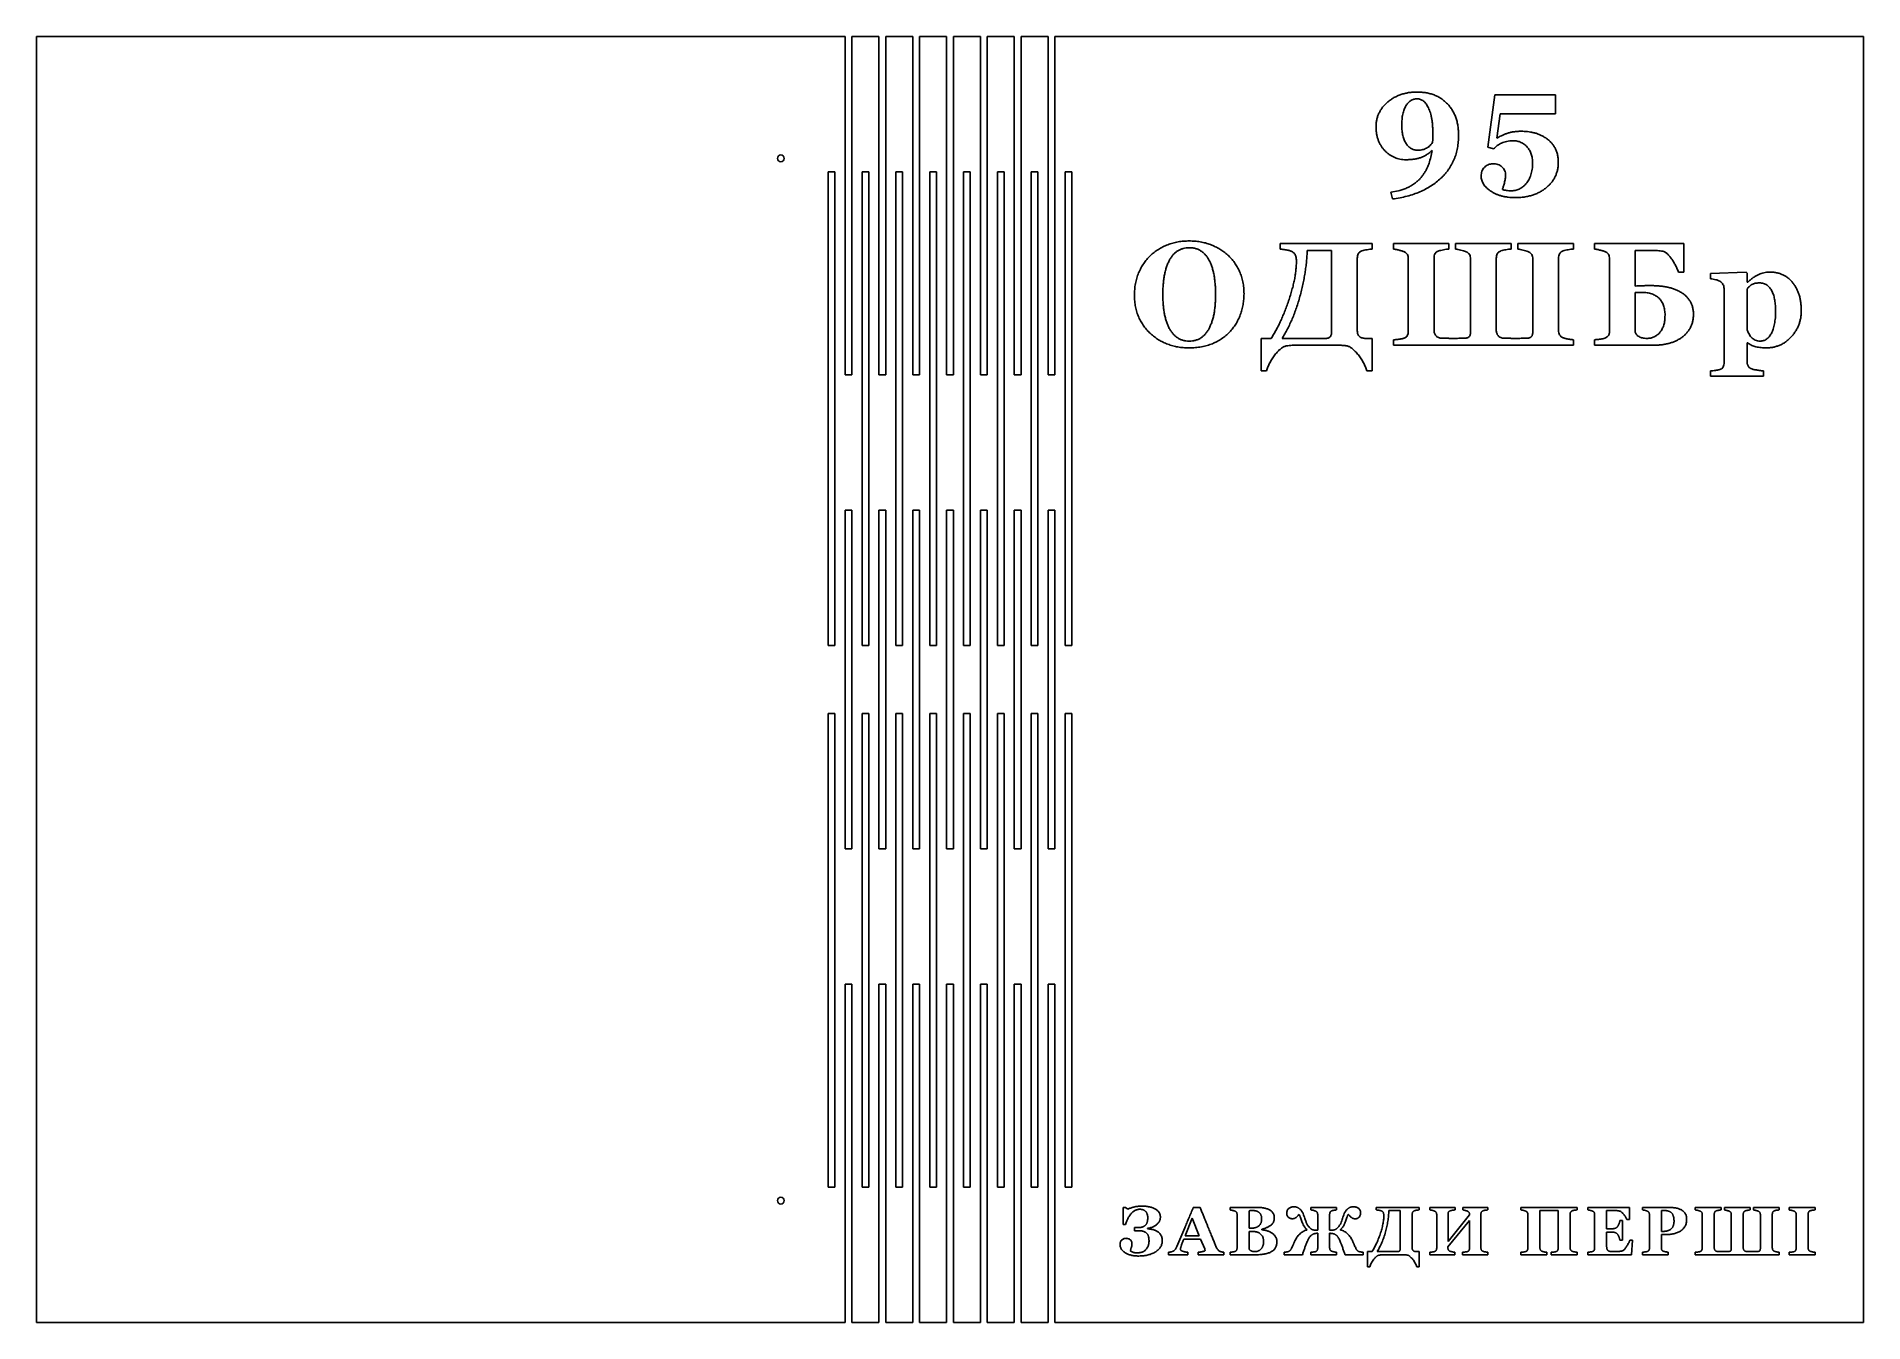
# Model space of a CAD drawing. Header units: millimetres. Extents: x 59 to 329, y 70 to 260.
import ezdxf

# ---------------------------------------------------------------- set-up
doc = ezdxf.new("R2010")
doc.units = ezdxf.units.MM

msp = doc.modelspace()

# ---------------------------------------------------------------- linework, layer by layer
at = {"color": 7, "linetype": 'Continuous', "lineweight": 25}
for p, q in [((58.8, 259.94), (178.3, 259.94)), ((58.8, 69.94), (58.8, 259.94)), ((178.3, 209.94), (178.3, 259.94)), ((179.3, 259.94), (183.3, 259.94)), ((179.3, 259.94), (179.3, 209.94)), ((183.3, 209.94), (183.3, 259.94)), ((184.3, 259.94), (188.3, 259.94)), ((184.3, 259.94), (184.3, 209.94)), ((188.3, 209.94), (188.3, 259.94)), ((189.3, 259.94), (193.3, 259.94)), ((189.3, 259.94), (189.3, 209.94)), ((193.3, 209.94), (193.3, 259.94)), ((194.3, 259.94), (198.3, 259.94)), ((194.3, 259.94), (194.3, 209.94)), ((198.3, 209.94), (198.3, 259.94)), ((199.3, 259.94), (203.3, 259.94)), ((199.3, 259.94), (199.3, 209.94)), ((203.3, 209.94), (203.3, 259.94)), ((204.3, 259.94), (208.3, 259.94)), ((204.3, 259.94), (204.3, 209.94)), ((208.3, 209.94), (208.3, 259.94)), ((209.3, 259.94), (328.8, 259.94)), ((209.3, 259.94), (209.3, 209.94)), ((328.8, 259.94), (328.8, 69.94)), ((273.3, 243.61), (274.3, 251.34)), ((274.3, 251.34), (283.3, 251.34)), ((283.3, 251.34), (283.3, 248.54)), ((275.11, 248.54), (274.64, 244.94)), ((283.3, 248.54), (275.11, 248.54)), ((274.12, 243.34), (273.3, 243.61)), ((175.8, 239.94), (176.8, 239.94)), ((175.8, 169.94), (175.8, 239.94)), ((176.8, 239.94), (176.8, 169.94)), ((180.8, 169.94), (180.8, 239.94)), ((180.8, 239.94), (181.8, 239.94)), ((181.8, 239.94), (181.8, 169.94)), ((185.8, 169.94), (185.8, 239.94)), ((185.8, 239.94), (186.8, 239.94)), ((186.8, 239.94), (186.8, 169.94)), ((190.8, 239.94), (191.8, 239.94)), ((190.8, 169.94), (190.8, 239.94)), ((191.8, 239.94), (191.8, 169.94)), ((195.8, 239.94), (196.8, 239.94)), ((195.8, 169.94), (195.8, 239.94)), ((196.8, 239.94), (196.8, 169.94)), ((200.8, 239.94), (201.8, 239.94)), ((200.8, 169.94), (200.8, 239.94)), ((201.8, 239.94), (201.8, 169.94)), ((205.8, 169.94), (205.8, 239.94)), ((205.8, 239.94), (206.8, 239.94)), ((206.8, 239.94), (206.8, 169.94)), ((210.8, 169.94), (210.8, 239.94)), ((210.8, 239.94), (211.8, 239.94)), ((211.8, 239.94), (211.8, 169.94)), ((258.96, 236.94), (260.1, 237.13)), ((259.21, 235.94), (258.96, 236.94)), ((242.59, 229.34), (256.19, 229.34)), ((242.59, 228.54), (242.59, 229.34)), ((250.19, 228.34), (246.59, 228.34)), ((250.19, 216.31), (250.19, 228.34)), ((253.99, 227.19), (253.99, 216.44)), ((256.19, 229.34), (256.19, 228.54)), ((259.33, 229.34), (267.53, 229.34)), ((259.33, 228.54), (259.33, 229.34)), ((261.53, 216.43), (261.53, 227.09)), ((265.33, 227.19), (265.33, 216.55)), ((267.53, 229.34), (267.53, 228.54)), ((268.53, 229.34), (276.73, 229.34)), ((268.53, 228.54), (268.53, 229.34)), ((270.73, 216.32), (270.73, 227.09)), ((274.53, 227.19), (274.53, 216.55)), ((276.73, 229.34), (276.73, 228.54)), ((277.73, 229.34), (285.93, 229.34)), ((277.73, 228.54), (277.73, 229.34)), ((279.93, 216.32), (279.93, 227.09)), ((283.73, 227.19), (283.73, 216.53)), ((285.93, 229.34), (285.93, 228.54)), ((289.07, 229.34), (302.27, 229.34)), ((289.07, 228.54), (289.07, 229.34)), ((291.27, 216.46), (291.27, 227.09)), ((295.07, 228.34), (295.07, 223.08)), ((297.49, 228.34), (295.07, 228.34)), ((302.27, 229.34), (302.27, 225.14)), ((302.27, 225.14), (301.47, 225.14)), ((306.21, 224.94), (311.45, 225.14)), ((306.21, 224.14), (306.21, 224.94)), ((311.45, 225.14), (311.61, 224.98)), ((311.61, 224.98), (311.61, 223.65)), ((295.07, 222.1), (295.07, 216.28)), ((308.21, 211.79), (308.21, 222.7)), ((311.61, 223.65), (311.7, 223.63)), ((311.61, 222.67), (311.61, 216.6)), ((239.79, 215.34), (241.26, 215.34)), ((239.79, 210.54), (239.79, 215.34)), ((242.89, 215.34), (249.34, 215.34)), ((250.71, 214.34), (245.27, 214.34)), ((255.27, 215.34), (256.19, 215.34)), ((256.19, 215.34), (256.19, 210.54)), ((259.33, 214.34), (259.33, 215.14)), ((285.93, 214.34), (259.33, 214.34)), ((285.93, 215.14), (285.93, 214.34)), ((289.07, 214.34), (289.07, 215.14)), ((298.02, 214.34), (289.07, 214.34)), ((311.61, 214.66), (311.61, 211.84)), ((311.7, 214.66), (311.61, 214.66)), ((179.3, 209.94), (178.3, 209.94)), ((184.3, 209.94), (183.3, 209.94)), ((189.3, 209.94), (188.3, 209.94)), ((194.3, 209.94), (193.3, 209.94)), ((199.3, 209.94), (198.3, 209.94)), ((204.3, 209.94), (203.3, 209.94)), ((209.3, 209.94), (208.3, 209.94)), ((240.59, 210.54), (239.79, 210.54)), ((256.19, 210.54), (255.39, 210.54)), ((306.21, 209.74), (306.21, 210.54)), ((314.01, 209.74), (306.21, 209.74)), ((314.01, 210.54), (314.01, 209.74)), ((178.3, 189.94), (179.3, 189.94)), ((178.3, 139.94), (178.3, 189.94)), ((179.3, 189.94), (179.3, 139.94)), ((183.3, 189.94), (184.3, 189.94)), ((183.3, 139.94), (183.3, 189.94)), ((184.3, 189.94), (184.3, 139.94)), ((188.3, 189.94), (189.3, 189.94)), ((188.3, 139.94), (188.3, 189.94)), ((189.3, 189.94), (189.3, 139.94)), ((193.3, 139.94), (193.3, 189.94)), ((193.3, 189.94), (194.3, 189.94)), ((194.3, 189.94), (194.3, 139.94)), ((198.3, 189.94), (199.3, 189.94)), ((198.3, 139.94), (198.3, 189.94)), ((199.3, 189.94), (199.3, 139.94)), ((203.3, 189.94), (204.3, 189.94)), ((203.3, 139.94), (203.3, 189.94)), ((204.3, 189.94), (204.3, 139.94)), ((208.3, 189.94), (209.3, 189.94)), ((208.3, 139.94), (208.3, 189.94)), ((209.3, 189.94), (209.3, 139.94)), ((176.8, 169.94), (175.8, 169.94)), ((181.8, 169.94), (180.8, 169.94)), ((186.8, 169.94), (185.8, 169.94)), ((191.8, 169.94), (190.8, 169.94)), ((196.8, 169.94), (195.8, 169.94)), ((201.8, 169.94), (200.8, 169.94)), ((206.8, 169.94), (205.8, 169.94)), ((211.8, 169.94), (210.8, 169.94)), ((175.8, 159.94), (176.8, 159.94)), ((175.8, 89.94), (175.8, 159.94)), ((176.8, 159.94), (176.8, 89.94)), ((180.8, 159.94), (181.8, 159.94)), ((180.8, 89.94), (180.8, 159.94)), ((181.8, 159.94), (181.8, 89.94)), ((185.8, 159.94), (186.8, 159.94)), ((185.8, 89.94), (185.8, 159.94)), ((186.8, 159.94), (186.8, 89.94)), ((190.8, 89.94), (190.8, 159.94)), ((190.8, 159.94), (191.8, 159.94)), ((191.8, 159.94), (191.8, 89.94)), ((195.8, 159.94), (196.8, 159.94)), ((195.8, 89.94), (195.8, 159.94)), ((196.8, 159.94), (196.8, 89.94)), ((200.8, 159.94), (201.8, 159.94)), ((200.8, 89.94), (200.8, 159.94)), ((201.8, 159.94), (201.8, 89.94)), ((205.8, 159.94), (206.8, 159.94)), ((205.8, 89.94), (205.8, 159.94)), ((206.8, 159.94), (206.8, 89.94)), ((210.8, 159.94), (211.8, 159.94)), ((210.8, 89.94), (210.8, 159.94)), ((211.8, 159.94), (211.8, 89.94)), ((179.3, 139.94), (178.3, 139.94)), ((184.3, 139.94), (183.3, 139.94)), ((189.3, 139.94), (188.3, 139.94)), ((194.3, 139.94), (193.3, 139.94)), ((199.3, 139.94), (198.3, 139.94)), ((204.3, 139.94), (203.3, 139.94)), ((209.3, 139.94), (208.3, 139.94)), ((178.3, 69.94), (178.3, 119.94)), ((178.3, 119.94), (179.3, 119.94)), ((179.3, 119.94), (179.3, 69.94)), ((183.3, 69.94), (183.3, 119.94)), ((183.3, 119.94), (184.3, 119.94)), ((184.3, 119.94), (184.3, 69.94)), ((188.3, 69.94), (188.3, 119.94)), ((188.3, 119.94), (189.3, 119.94)), ((189.3, 119.94), (189.3, 69.94)), ((193.3, 69.94), (193.3, 119.94)), ((193.3, 119.94), (194.3, 119.94)), ((194.3, 119.94), (194.3, 69.94)), ((198.3, 69.94), (198.3, 119.94)), ((198.3, 119.94), (199.3, 119.94)), ((199.3, 119.94), (199.3, 69.94)), ((203.3, 69.94), (203.3, 119.94)), ((203.3, 119.94), (204.3, 119.94)), ((204.3, 119.94), (204.3, 69.94)), ((208.3, 69.94), (208.3, 119.94)), ((208.3, 119.94), (209.3, 119.94)), ((209.3, 119.94), (209.3, 69.94)), ((176.8, 89.94), (175.8, 89.94)), ((181.8, 89.94), (180.8, 89.94)), ((186.8, 89.94), (185.8, 89.94)), ((191.8, 89.94), (190.8, 89.94)), ((196.8, 89.94), (195.8, 89.94)), ((201.8, 89.94), (200.8, 89.94)), ((206.8, 89.94), (205.8, 89.94)), ((211.8, 89.94), (210.8, 89.94)), ((219.39, 86.94), (219.76, 86.94)), ((219.39, 84.42), (219.39, 86.94)), ((219.76, 86.94), (220.06, 86.67)), ((229.76, 86.94), (230.75, 86.94)), ((235.2, 86.94), (239.01, 86.94)), ((235.2, 86.57), (235.2, 86.94)), ((238, 86.45), (238, 83.86)), ((247.11, 86.94), (250.94, 86.94)), ((247.11, 86.57), (247.11, 86.94)), ((250.94, 86.94), (250.94, 86.57)), ((256.79, 86.94), (263.14, 86.94)), ((256.79, 86.57), (256.79, 86.94)), ((260.34, 86.47), (258.66, 86.47)), ((260.34, 80.86), (260.34, 86.47)), ((263.14, 86.94), (263.14, 86.57)), ((264.7, 86.94), (268.45, 86.94)), ((264.7, 86.57), (264.7, 86.94)), ((268.45, 86.94), (268.45, 86.57)), ((269.57, 86.94), (273.29, 86.94)), ((269.57, 86.57), (269.57, 86.94)), ((273.29, 86.94), (273.29, 86.57)), ((278.18, 86.94), (286.48, 86.94)), ((278.18, 86.57), (278.18, 86.94)), ((280.98, 86.47), (280.98, 80.97)), ((283.68, 86.47), (280.98, 86.47)), ((283.68, 80.91), (283.68, 86.47)), ((286.48, 86.94), (286.48, 86.57)), ((288.04, 86.57), (288.04, 86.94)), ((288.04, 86.94), (294.2, 86.94)), ((290.84, 86.47), (290.84, 83.77)), ((291.84, 86.47), (290.84, 86.47)), ((294.2, 86.94), (294.2, 85.17)), ((296.13, 86.57), (296.13, 86.94)), ((296.13, 86.94), (299.98, 86.94)), ((298.93, 86.47), (298.93, 83.39)), ((299.34, 86.47), (298.93, 86.47)), ((303.95, 86.94), (307.77, 86.94)), ((303.95, 86.57), (303.95, 86.94)), ((307.77, 86.94), (307.77, 86.57)), ((308.24, 86.94), (312.07, 86.94)), ((308.24, 86.57), (308.24, 86.94)), ((312.07, 86.94), (312.07, 86.57)), ((312.53, 86.94), (316.36, 86.94)), ((312.53, 86.57), (312.53, 86.94)), ((316.36, 86.94), (316.36, 86.57)), ((317.82, 86.57), (317.82, 86.94)), ((317.82, 86.94), (321.65, 86.94)), ((321.65, 86.94), (321.65, 86.57)), ((219.76, 84.42), (219.39, 84.42)), ((221.07, 83.95), (221.58, 83.95)), ((221.07, 83.49), (221.07, 83.95)), ((222.97, 83.82), (222.97, 83.77)), ((229.59, 85.33), (228.55, 82.74)), ((230.64, 82.74), (229.59, 85.33)), ((236.22, 80.94), (236.22, 85.89)), ((238, 83.86), (238.26, 83.86)), ((239.87, 83.74), (239.87, 83.64)), ((248.14, 83.58), (248.14, 85.88)), ((249.91, 85.93), (249.91, 83.58)), ((262.11, 85.94), (262.11, 80.92)), ((265.73, 80.92), (265.73, 85.89)), ((270.58, 85.01), (267.39, 81.1)), ((267.41, 85.94), (267.41, 81.92)), ((267.41, 81.92), (270.59, 85.83)), ((270.58, 80.91), (270.58, 85.01)), ((272.26, 85.94), (272.26, 80.96)), ((279.2, 80.92), (279.2, 85.89)), ((285.46, 85.94), (285.46, 80.96)), ((289.07, 80.93), (289.07, 85.89)), ((290.84, 83.77), (291.55, 83.77)), ((292.8, 84.98), (293.17, 84.98)), ((293.17, 84.98), (293.17, 82.09)), ((294.2, 85.17), (293.83, 85.17)), ((297.16, 80.93), (297.16, 85.89)), ((304.97, 80.92), (304.97, 85.89)), ((306.75, 85.94), (306.75, 80.97)), ((309.27, 80.87), (309.27, 85.89)), ((311.04, 85.94), (311.04, 80.97)), ((313.56, 80.87), (313.56, 85.89)), ((315.33, 85.94), (315.33, 80.96)), ((318.85, 80.91), (318.85, 85.89)), ((320.62, 85.94), (320.62, 80.96)), ((221.75, 83.49), (221.07, 83.49)), ((230.84, 82.27), (228.36, 82.27)), ((228.55, 82.74), (230.64, 82.74)), ((231.44, 80.82), (230.84, 82.27)), ((238, 83.37), (238, 80.84)), ((246.52, 83.6), (246.52, 83.69)), ((247.81, 83.58), (248.14, 83.58)), ((248.14, 80.91), (248.14, 83.11)), ((249.91, 83.58), (250.24, 83.58)), ((249.91, 83.11), (249.91, 80.96)), ((251.53, 83.69), (251.53, 83.6)), ((290.84, 83.3), (290.84, 81.32)), ((291.55, 83.3), (290.84, 83.3)), ((293.17, 82.09), (292.8, 82.09)), ((294.29, 82.09), (294.67, 82.09)), ((294.67, 82.09), (294.54, 79.94)), ((298.93, 83.39), (299.14, 83.39)), ((298.93, 82.93), (298.93, 80.97)), ((299.5, 82.93), (298.93, 82.93)), ((226.08, 79.94), (226.08, 80.31)), ((228.97, 79.94), (226.08, 79.94)), ((228.97, 80.31), (228.97, 79.94)), ((230.46, 79.94), (230.46, 80.31)), ((234.29, 79.94), (230.46, 79.94)), ((234.29, 80.31), (234.29, 79.94)), ((235.2, 79.94), (235.2, 80.31)), ((238.84, 79.94), (235.2, 79.94)), ((243.19, 79.94), (243.19, 80.31)), ((245.88, 79.94), (243.19, 79.94)), ((247.11, 79.94), (247.11, 80.31)), ((250.94, 79.94), (247.11, 79.94)), ((250.94, 80.31), (250.94, 79.94)), ((254.86, 79.94), (252.18, 79.94)), ((254.86, 80.31), (254.86, 79.94)), ((255.49, 80.41), (256.17, 80.41)), ((255.49, 78.17), (255.49, 80.41)), ((256.93, 80.41), (259.94, 80.41)), ((260.58, 79.94), (258.04, 79.94)), ((262.71, 80.41), (263.14, 80.41)), ((263.14, 80.41), (263.14, 78.17)), ((264.7, 79.94), (264.7, 80.31)), ((268.43, 79.94), (264.7, 79.94)), ((268.43, 80.31), (268.43, 79.94)), ((269.55, 79.94), (269.55, 80.31)), ((273.29, 79.94), (269.55, 79.94)), ((273.29, 80.31), (273.29, 79.94)), ((278.18, 79.94), (278.18, 80.31)), ((282, 79.94), (278.18, 79.94)), ((282, 80.31), (282, 79.94)), ((282.66, 79.94), (282.66, 80.31)), ((286.48, 79.94), (282.66, 79.94)), ((286.48, 80.31), (286.48, 79.94)), ((288.04, 79.94), (288.04, 80.31)), ((294.54, 79.94), (288.04, 79.94)), ((296.13, 79.94), (296.13, 80.31)), ((299.96, 79.94), (296.13, 79.94)), ((299.96, 80.31), (299.96, 79.94)), ((303.95, 79.94), (303.95, 80.31)), ((316.36, 79.94), (303.95, 79.94)), ((316.36, 80.31), (316.36, 79.94)), ((317.82, 79.94), (317.82, 80.31)), ((321.65, 79.94), (317.82, 79.94)), ((321.65, 80.31), (321.65, 79.94)), ((255.86, 78.17), (255.49, 78.17)), ((263.14, 78.17), (262.77, 78.17)), ((178.3, 69.94), (58.8, 69.94)), ((183.3, 69.94), (179.3, 69.94)), ((188.3, 69.94), (184.3, 69.94)), ((193.3, 69.94), (189.3, 69.94)), ((198.3, 69.94), (194.3, 69.94)), ((203.3, 69.94), (199.3, 69.94)), ((208.3, 69.94), (204.3, 69.94)), ((328.8, 69.94), (209.3, 69.94))]:
    msp.add_line(p, q, dxfattribs=at)
for centre in [(168.8, 241.94), (168.8, 87.94)]:
    msp.add_circle(centre, 0.5, dxfattribs=at)
for points, knots in [([(256.76, 246.56), (256.77, 246.75), (256.78, 247.11), (256.86, 247.63), (256.99, 248.14), (257.19, 248.61), (257.43, 249.07), (257.73, 249.5), (258.09, 249.9), (258.49, 250.28), (258.94, 250.62), (259.41, 250.92), (259.92, 251.17), (260.45, 251.38), (261, 251.54), (261.59, 251.66), (262.2, 251.73), (262.62, 251.74), (262.83, 251.74)], [0, 0, 0, 0, 0.061482, 0.121128, 0.178919, 0.236385, 0.294153, 0.352647, 0.412817, 0.47513, 0.53843, 0.601507, 0.664271, 0.727928, 0.792991, 0.85953, 0.928382, 1, 1, 1, 1]), ([(262.83, 251.74), (263.06, 251.73), (263.51, 251.72), (264.16, 251.64), (264.77, 251.51), (265.35, 251.32), (265.9, 251.07), (266.41, 250.77), (266.88, 250.42), (267.31, 250.01), (267.7, 249.56), (268.04, 249.07), (268.33, 248.54), (268.56, 247.97), (268.74, 247.36), (268.87, 246.72), (268.95, 246.04), (268.96, 245.58), (268.96, 245.34)], [0, 0, 0, 0, 0.068413, 0.13384, 0.196471, 0.257272, 0.316504, 0.374852, 0.433469, 0.492872, 0.552422, 0.6119, 0.671958, 0.732703, 0.795604, 0.860613, 0.928792, 1, 1, 1, 1]), ([(262.82, 250.74), (262.74, 250.74), (262.58, 250.73), (262.34, 250.68), (262.12, 250.6), (261.9, 250.49), (261.71, 250.34), (261.52, 250.17), (261.34, 249.96), (261.18, 249.72), (261.04, 249.46), (260.91, 249.16), (260.8, 248.83), (260.71, 248.48), (260.64, 248.1), (260.6, 247.69), (260.57, 247.26), (260.56, 246.95), (260.56, 246.8)], [0, 0, 0, 0, 0.049047, 0.09583, 0.142679, 0.190066, 0.238399, 0.288377, 0.342007, 0.399065, 0.45979, 0.523332, 0.591127, 0.663412, 0.739613, 0.821312, 0.90766, 1, 1, 1, 1]), ([(265.16, 245.56), (265.16, 245.77), (265.16, 246.16), (265.12, 246.73), (265.08, 247.27), (265, 247.77), (264.92, 248.23), (264.8, 248.66), (264.67, 249.05), (264.52, 249.4), (264.35, 249.72), (264.17, 249.99), (263.98, 250.22), (263.77, 250.41), (263.55, 250.56), (263.32, 250.66), (263.07, 250.73), (262.91, 250.74), (262.82, 250.74)], [0, 0, 0, 0, 0.098237, 0.190555, 0.277068, 0.358492, 0.43446, 0.505325, 0.571272, 0.633314, 0.690561, 0.742812, 0.791441, 0.83566, 0.878131, 0.918485, 0.959047, 1, 1, 1, 1]), ([(258.05, 243.09), (257.95, 243.2), (257.75, 243.42), (257.5, 243.79), (257.28, 244.19), (257.09, 244.62), (256.94, 245.08), (256.84, 245.56), (256.77, 246.05), (256.77, 246.39), (256.76, 246.56)], [0, 0, 0, 0, 0.116099, 0.233854, 0.353884, 0.477689, 0.604134, 0.73228, 0.864126, 1, 1, 1, 1]), ([(260.56, 246.8), (260.56, 246.66), (260.57, 246.4), (260.6, 246.01), (260.65, 245.65), (260.71, 245.3), (260.81, 244.98), (260.92, 244.68), (261.05, 244.39), (261.2, 244.14), (261.36, 243.9), (261.54, 243.7), (261.73, 243.53), (261.93, 243.38), (262.15, 243.28), (262.38, 243.2), (262.63, 243.15), (262.79, 243.14), (262.88, 243.14)], [0, 0, 0, 0, 0.084356, 0.165058, 0.241664, 0.314436, 0.383852, 0.450138, 0.514567, 0.576766, 0.636343, 0.691939, 0.745221, 0.796507, 0.846407, 0.896464, 0.947354, 1, 1, 1, 1]), ([(274.64, 244.94), (274.74, 245), (274.96, 245.12), (275.3, 245.3), (275.69, 245.47), (276.11, 245.63), (276.58, 245.77), (277.09, 245.87), (277.64, 245.93), (278.02, 245.94), (278.21, 245.94)], [0, 0, 0, 0, 0.094208, 0.196778, 0.309165, 0.430933, 0.560271, 0.697331, 0.843698, 1, 1, 1, 1]), ([(278.21, 245.94), (278.37, 245.94), (278.68, 245.93), (279.14, 245.9), (279.61, 245.83), (280.07, 245.74), (280.52, 245.62), (280.97, 245.44), (281.41, 245.23), (281.69, 245.05), (281.84, 244.96)], [0, 0, 0, 0, 0.122352, 0.245055, 0.366946, 0.489782, 0.613252, 0.738251, 0.867107, 1, 1, 1, 1]), ([(261.19, 241.74), (261.04, 241.74), (260.74, 241.75), (260.29, 241.82), (259.86, 241.93), (259.45, 242.1), (259.06, 242.29), (258.69, 242.52), (258.35, 242.78), (258.15, 242.99), (258.05, 243.09)], [0, 0, 0, 0, 0.129943, 0.257686, 0.382754, 0.508556, 0.633791, 0.756389, 0.878023, 1, 1, 1, 1]), ([(268.96, 245.34), (268.96, 245.18), (268.96, 244.86), (268.92, 244.4), (268.88, 243.94), (268.8, 243.49), (268.71, 243.06), (268.6, 242.63), (268.47, 242.22), (268.31, 241.82), (268.14, 241.43), (267.94, 241.05), (267.73, 240.68), (267.5, 240.32), (267.24, 239.97), (266.96, 239.64), (266.67, 239.31), (266.24, 238.89), (265.67, 238.4), (264.92, 237.87), (264.12, 237.4), (263.25, 236.99), (262.32, 236.63), (261.34, 236.34), (260.29, 236.1), (259.57, 235.99), (259.21, 235.94)], [0, 0, 0, 0, 0.031963, 0.063362, 0.094039, 0.124291, 0.153992, 0.183174, 0.212106, 0.240928, 0.269537, 0.297934, 0.32638, 0.355056, 0.38388, 0.412816, 0.442237, 0.471923, 0.532207, 0.593175, 0.655433, 0.719334, 0.785315, 0.853975, 0.925315, 1, 1, 1, 1]), ([(265.04, 243.08), (264.89, 242.95), (264.59, 242.7), (264.12, 242.4), (263.67, 242.16), (263.21, 241.99), (262.74, 241.88), (262.25, 241.8), (261.73, 241.75), (261.37, 241.74), (261.19, 241.74)], [0, 0, 0, 0, 0.14418, 0.276459, 0.399157, 0.51386, 0.626995, 0.745955, 0.869876, 1, 1, 1, 1]), ([(262.88, 243.14), (262.98, 243.14), (263.2, 243.15), (263.51, 243.19), (263.81, 243.27), (264.09, 243.37), (264.37, 243.52), (264.64, 243.72), (264.89, 243.98), (265.04, 244.18), (265.12, 244.28)], [0, 0, 0, 0, 0.1227, 0.241668, 0.358256, 0.473843, 0.591501, 0.716436, 0.851897, 1, 1, 1, 1]), ([(263.71, 239.49), (263.8, 239.62), (263.99, 239.89), (264.22, 240.32), (264.43, 240.76), (264.65, 241.36), (264.87, 242.13), (264.99, 242.76), (265.04, 243.08)], [0, 0, 0, 0, 0.127239, 0.253295, 0.377451, 0.501886, 0.749284, 1, 1, 1, 1]), ([(265.12, 244.28), (265.12, 244.3), (265.12, 244.36), (265.13, 244.47), (265.14, 244.63), (265.14, 244.74), (265.14, 244.8)], [0, 0, 0, 0, 0.131717, 0.347778, 0.635113, 1, 1, 1, 1]), ([(265.14, 244.8), (265.14, 244.86), (265.14, 244.98), (265.15, 245.16), (265.16, 245.36), (265.16, 245.5), (265.16, 245.56)], [0, 0, 0, 0, 0.213049, 0.467319, 0.737802, 1, 1, 1, 1]), ([(277, 244.54), (276.84, 244.54), (276.53, 244.53), (276.09, 244.46), (275.69, 244.36), (275.33, 244.22), (275, 244.03), (274.68, 243.83), (274.39, 243.6), (274.21, 243.43), (274.12, 243.34)], [0, 0, 0, 0, 0.148947, 0.286478, 0.415027, 0.534576, 0.650763, 0.767283, 0.883026, 1, 1, 1, 1]), ([(279.9, 241.27), (279.9, 241.38), (279.89, 241.61), (279.86, 241.95), (279.8, 242.27), (279.7, 242.57), (279.59, 242.86), (279.45, 243.13), (279.29, 243.39), (279.1, 243.62), (278.89, 243.84), (278.66, 244.03), (278.42, 244.18), (278.16, 244.31), (277.9, 244.42), (277.61, 244.49), (277.31, 244.53), (277.1, 244.54), (277, 244.54)], [0, 0, 0, 0, 0.07139, 0.139977, 0.206189, 0.270071, 0.333002, 0.394831, 0.456683, 0.518761, 0.580026, 0.639728, 0.698211, 0.756042, 0.814719, 0.874509, 0.93622, 1, 1, 1, 1]), ([(281.84, 244.96), (281.96, 244.87), (282.22, 244.69), (282.57, 244.36), (282.89, 243.98), (283.18, 243.56), (283.41, 243.09), (283.58, 242.56), (283.68, 241.98), (283.7, 241.57), (283.7, 241.36)], [0, 0, 0, 0, 0.111732, 0.22503, 0.340782, 0.460321, 0.584085, 0.713613, 0.851442, 1, 1, 1, 1]), ([(272.3, 239.32), (272.31, 239.44), (272.31, 239.69), (272.41, 240.03), (272.56, 240.34), (272.76, 240.62), (273.02, 240.85), (273.32, 241.02), (273.67, 241.12), (273.91, 241.13), (274.03, 241.14)], [0, 0, 0, 0, 0.131468, 0.255697, 0.377442, 0.500533, 0.622495, 0.742376, 0.866132, 1, 1, 1, 1]), ([(274.03, 241.14), (274.16, 241.14), (274.42, 241.13), (274.78, 241.03), (275.1, 240.9), (275.38, 240.69), (275.62, 240.45), (275.78, 240.15), (275.89, 239.82), (275.9, 239.59), (275.9, 239.47)], [0, 0, 0, 0, 0.1401576, 0.2693268, 0.3930238, 0.5155558, 0.6349018, 0.7511915, 0.871922, 1, 1, 1, 1]), ([(283.7, 241.36), (283.7, 241.18), (283.69, 240.81), (283.6, 240.27), (283.46, 239.75), (283.27, 239.27), (283.01, 238.81), (282.7, 238.37), (282.33, 237.97), (281.91, 237.59), (281.45, 237.25), (280.95, 236.95), (280.43, 236.7), (279.87, 236.49), (279.28, 236.34), (278.66, 236.22), (278.01, 236.15), (277.56, 236.14), (277.33, 236.14)], [0, 0, 0, 0, 0.061086, 0.120099, 0.177414, 0.233998, 0.290589, 0.347958, 0.406988, 0.468183, 0.530685, 0.593464, 0.656534, 0.72088, 0.786905, 0.855178, 0.926072, 1, 1, 1, 1]), ([(278.92, 238.16), (279, 238.25), (279.15, 238.45), (279.35, 238.78), (279.52, 239.13), (279.66, 239.51), (279.77, 239.91), (279.84, 240.34), (279.89, 240.8), (279.9, 241.11), (279.9, 241.27)], [0, 0, 0, 0, 0.112282, 0.226726, 0.343254, 0.463364, 0.588631, 0.718981, 0.855598, 1, 1, 1, 1]), ([(260.1, 237.13), (260.31, 237.2), (260.72, 237.32), (261.3, 237.55), (261.82, 237.81), (262.28, 238.1), (262.7, 238.41), (263.08, 238.74), (263.42, 239.1), (263.61, 239.36), (263.71, 239.49)], [0, 0, 0, 0, 0.150733, 0.291346, 0.423179, 0.546592, 0.664366, 0.7781, 0.890164, 1, 1, 1, 1]), ([(277.33, 236.14), (277.16, 236.14), (276.81, 236.15), (276.31, 236.19), (275.82, 236.27), (275.36, 236.37), (274.92, 236.5), (274.5, 236.66), (274.11, 236.86), (273.74, 237.08), (273.41, 237.32), (273.11, 237.57), (272.86, 237.84), (272.66, 238.11), (272.5, 238.4), (272.39, 238.7), (272.31, 239.01), (272.31, 239.22), (272.3, 239.32)], [0, 0, 0, 0, 0.0807525, 0.1579389, 0.2328517, 0.3048087, 0.3746192, 0.4428248, 0.5094673, 0.5756512, 0.6390016, 0.6982665, 0.7536906, 0.8055598, 0.8551515, 0.9036737, 0.951645, 1, 1, 1, 1]), ([(275.9, 239.47), (275.9, 239.38), (275.89, 239.19), (275.86, 238.9), (275.8, 238.6), (275.73, 238.3), (275.65, 238.01), (275.57, 237.75), (275.5, 237.53), (275.46, 237.4), (275.44, 237.33)], [0, 0, 0, 0, 0.125502, 0.257345, 0.395099, 0.540228, 0.680933, 0.805795, 0.911692, 1, 1, 1, 1]), ([(276.69, 237.14), (276.79, 237.14), (277, 237.15), (277.3, 237.2), (277.61, 237.28), (277.9, 237.39), (278.19, 237.54), (278.45, 237.71), (278.7, 237.92), (278.84, 238.08), (278.92, 238.16)], [0, 0, 0, 0, 0.12144, 0.244327, 0.367414, 0.494299, 0.621595, 0.746534, 0.872188, 1, 1, 1, 1]), ([(275.44, 237.33), (275.53, 237.3), (275.73, 237.24), (276.04, 237.19), (276.37, 237.15), (276.58, 237.14), (276.69, 237.14)], [0, 0, 0, 0, 0.23062, 0.490101, 0.754366, 1, 1, 1, 1]), ([(223.4, 227.56), (223.59, 227.73), (223.96, 228.07), (224.59, 228.5), (225.26, 228.88), (225.98, 229.19), (226.73, 229.44), (227.52, 229.61), (228.33, 229.72), (228.88, 229.73), (229.16, 229.74)], [0, 0, 0, 0, 0.119457, 0.239079, 0.361117, 0.485424, 0.611599, 0.739064, 0.868046, 1, 1, 1, 1]), ([(229.16, 229.74), (229.43, 229.73), (229.98, 229.72), (230.78, 229.61), (231.56, 229.45), (232.3, 229.21), (233.01, 228.9), (233.67, 228.55), (234.29, 228.14), (234.66, 227.82), (234.85, 227.66)], [0, 0, 0, 0, 0.133268, 0.263453, 0.390974, 0.518099, 0.642604, 0.763564, 0.882467, 1, 1, 1, 1]), ([(221.05, 221.68), (221.06, 221.98), (221.08, 222.56), (221.19, 223.42), (221.39, 224.24), (221.66, 225), (222.01, 225.73), (222.41, 226.4), (222.87, 227.02), (223.22, 227.38), (223.4, 227.56)], [0, 0, 0, 0, 0.137849, 0.270036, 0.397932, 0.523292, 0.645416, 0.76531, 0.882865, 1, 1, 1, 1]), ([(229.16, 228.74), (229, 228.73), (228.7, 228.72), (228.26, 228.64), (227.85, 228.49), (227.47, 228.29), (227.11, 228.04), (226.79, 227.72), (226.5, 227.34), (226.24, 226.92), (226, 226.44), (225.8, 225.91), (225.63, 225.34), (225.49, 224.72), (225.38, 224.05), (225.31, 223.33), (225.26, 222.57), (225.25, 222.05), (225.25, 221.78)], [0, 0, 0, 0, 0.052368, 0.102045, 0.150423, 0.198445, 0.246936, 0.2973, 0.350286, 0.406365, 0.466143, 0.52934, 0.596278, 0.667513, 0.743241, 0.824057, 0.90947, 1, 1, 1, 1]), ([(232.24, 226.61), (232.16, 226.76), (232.01, 227.07), (231.72, 227.48), (231.4, 227.85), (231.04, 228.17), (230.64, 228.43), (230.18, 228.61), (229.68, 228.72), (229.34, 228.73), (229.16, 228.74)], [0, 0, 0, 0, 0.130775, 0.256123, 0.378102, 0.497792, 0.616829, 0.738098, 0.864505, 1, 1, 1, 1]), ([(234.85, 227.66), (235.03, 227.49), (235.39, 227.14), (235.85, 226.54), (236.27, 225.9), (236.56, 225.33), (236.76, 224.85), (236.89, 224.47), (237, 224.08), (237.09, 223.68), (237.17, 223.26), (237.21, 222.83), (237.25, 222.39), (237.25, 222.09), (237.25, 221.94)], [0, 0, 0, 0, 0.11716, 0.234401, 0.353156, 0.474467, 0.536462, 0.599061, 0.662032, 0.726653, 0.79262, 0.860032, 0.929118, 1, 1, 1, 1]), ([(244.34, 228.17), (244.29, 228.19), (244.18, 228.25), (243.98, 228.31), (243.74, 228.37), (243.48, 228.42), (243.22, 228.46), (242.98, 228.49), (242.77, 228.52), (242.65, 228.53), (242.59, 228.54)], [0, 0, 0, 0, 0.097809, 0.213046, 0.347304, 0.502512, 0.656875, 0.791848, 0.905718, 1, 1, 1, 1]), ([(246.59, 228.34), (246.58, 228.07), (246.56, 227.52), (246.49, 226.69), (246.39, 225.86), (246.27, 225.02), (246.12, 224.17), (245.95, 223.31), (245.75, 222.44), (245.52, 221.57), (245.27, 220.7), (245, 219.86), (244.71, 219.04), (244.38, 218.25), (244.05, 217.48), (243.68, 216.74), (243.3, 216.03), (243.03, 215.57), (242.89, 215.34)], [0, 0, 0, 0, 0.059806, 0.120435, 0.181951, 0.244158, 0.307556, 0.371739, 0.436803, 0.503247, 0.569452, 0.634444, 0.697932, 0.760362, 0.821639, 0.882027, 0.941517, 1, 1, 1, 1]), ([(244.99, 226.65), (244.99, 226.75), (244.99, 226.93), (244.96, 227.19), (244.93, 227.41), (244.88, 227.61), (244.79, 227.77), (244.68, 227.92), (244.53, 228.06), (244.41, 228.13), (244.34, 228.17)], [0, 0, 0, 0, 0.169066, 0.315657, 0.44553, 0.554776, 0.656629, 0.761966, 0.876627, 1, 1, 1, 1]), ([(254.67, 228.27), (254.61, 228.25), (254.49, 228.21), (254.33, 228.1), (254.21, 227.98), (254.1, 227.79), (254.01, 227.53), (254, 227.31), (253.99, 227.19)], [0, 0, 0, 0, 0.145342, 0.278084, 0.399977, 0.51707, 0.753768, 1, 1, 1, 1]), ([(256.19, 228.54), (256.07, 228.53), (255.82, 228.51), (255.43, 228.45), (255.04, 228.38), (254.79, 228.31), (254.67, 228.27)], [0, 0, 0, 0, 0.2332472, 0.4942248, 0.7595245, 1, 1, 1, 1]), ([(260.85, 228.16), (260.8, 228.18), (260.68, 228.23), (260.49, 228.29), (260.28, 228.35), (260.05, 228.41), (259.83, 228.46), (259.63, 228.49), (259.47, 228.52), (259.37, 228.54), (259.33, 228.54)], [0, 0, 0, 0, 0.113238, 0.239507, 0.379751, 0.535358, 0.685743, 0.813132, 0.917957, 1, 1, 1, 1]), ([(261.53, 227.09), (261.52, 227.2), (261.51, 227.42), (261.43, 227.68), (261.32, 227.84), (261.19, 227.96), (261.04, 228.07), (260.92, 228.13), (260.85, 228.16)], [0, 0, 0, 0, 0.253773, 0.474459, 0.583347, 0.705099, 0.843901, 1, 1, 1, 1]), ([(266.05, 228.27), (265.98, 228.25), (265.86, 228.21), (265.7, 228.12), (265.57, 228), (265.44, 227.82), (265.35, 227.54), (265.34, 227.31), (265.33, 227.19)], [0, 0, 0, 0, 0.146112, 0.278757, 0.397661, 0.510432, 0.744526, 1, 1, 1, 1]), ([(267.53, 228.54), (267.41, 228.53), (267.14, 228.51), (266.75, 228.44), (266.38, 228.36), (266.15, 228.3), (266.05, 228.27)], [0, 0, 0, 0, 0.250061, 0.527539, 0.794305, 1, 1, 1, 1]), ([(270, 228.16), (269.89, 228.2), (269.65, 228.3), (269.27, 228.4), (268.89, 228.49), (268.64, 228.53), (268.53, 228.54)], [0, 0, 0, 0, 0.236065, 0.507201, 0.776214, 1, 1, 1, 1]), ([(270.73, 227.09), (270.73, 227.2), (270.71, 227.42), (270.63, 227.68), (270.51, 227.85), (270.37, 227.96), (270.2, 228.07), (270.07, 228.13), (270, 228.16)], [0, 0, 0, 0, 0.244967, 0.460662, 0.568016, 0.693174, 0.833974, 1, 1, 1, 1]), ([(275.23, 228.27), (275.17, 228.25), (275.04, 228.21), (274.87, 228.11), (274.75, 227.98), (274.63, 227.79), (274.55, 227.53), (274.54, 227.31), (274.53, 227.19)], [0, 0, 0, 0, 0.153218, 0.289371, 0.410795, 0.525912, 0.757921, 1, 1, 1, 1]), ([(276.73, 228.54), (276.6, 228.53), (276.34, 228.51), (275.94, 228.44), (275.57, 228.37), (275.34, 228.3), (275.23, 228.27)], [0, 0, 0, 0, 0.253579, 0.52549, 0.787465, 1, 1, 1, 1]), ([(279.2, 228.16), (279.09, 228.2), (278.85, 228.3), (278.47, 228.4), (278.09, 228.49), (277.84, 228.53), (277.73, 228.54)], [0, 0, 0, 0, 0.236065, 0.507201, 0.776214, 1, 1, 1, 1]), ([(279.93, 227.09), (279.93, 227.2), (279.91, 227.42), (279.83, 227.68), (279.71, 227.85), (279.57, 227.96), (279.4, 228.07), (279.27, 228.13), (279.2, 228.16)], [0, 0, 0, 0, 0.244967, 0.460662, 0.568016, 0.693174, 0.833974, 1, 1, 1, 1]), ([(284.41, 228.27), (284.35, 228.25), (284.23, 228.21), (284.07, 228.1), (283.95, 227.98), (283.84, 227.79), (283.75, 227.53), (283.74, 227.31), (283.73, 227.19)], [0, 0, 0, 0, 0.145342, 0.278084, 0.399977, 0.51707, 0.753768, 1, 1, 1, 1]), ([(285.93, 228.54), (285.81, 228.53), (285.56, 228.51), (285.17, 228.45), (284.78, 228.38), (284.53, 228.31), (284.41, 228.27)], [0, 0, 0, 0, 0.2332472, 0.4942248, 0.7595245, 1, 1, 1, 1]), ([(290.59, 228.17), (290.54, 228.19), (290.43, 228.24), (290.24, 228.29), (290.04, 228.35), (289.81, 228.4), (289.59, 228.45), (289.39, 228.49), (289.22, 228.52), (289.12, 228.53), (289.07, 228.54)], [0, 0, 0, 0, 0.109022, 0.232379, 0.369062, 0.520168, 0.668484, 0.798454, 0.909367, 1, 1, 1, 1]), ([(291.27, 227.09), (291.26, 227.2), (291.25, 227.42), (291.17, 227.68), (291.06, 227.85), (290.94, 227.97), (290.78, 228.08), (290.66, 228.14), (290.59, 228.17)], [0, 0, 0, 0, 0.247642, 0.473432, 0.585419, 0.708009, 0.84594, 1, 1, 1, 1]), ([(299.12, 228.22), (299.01, 228.24), (298.76, 228.28), (298.36, 228.32), (297.93, 228.34), (297.64, 228.34), (297.49, 228.34)], [0, 0, 0, 0, 0.217612, 0.464517, 0.729556, 1, 1, 1, 1]), ([(301.47, 225.14), (301.39, 225.33), (301.24, 225.71), (300.96, 226.25), (300.67, 226.76), (300.4, 227.15), (300.17, 227.44), (300.01, 227.63), (299.85, 227.79), (299.7, 227.93), (299.55, 228.04), (299.41, 228.13), (299.26, 228.19), (299.17, 228.21), (299.12, 228.22)], [0, 0, 0, 0, 0.156168, 0.307486, 0.454917, 0.598854, 0.667638, 0.729969, 0.786601, 0.838301, 0.884936, 0.926809, 0.965156, 1, 1, 1, 1]), ([(233.05, 221.86), (233.05, 222.08), (233.04, 222.51), (233.01, 223.15), (232.95, 223.78), (232.87, 224.4), (232.77, 225), (232.62, 225.57), (232.45, 226.11), (232.31, 226.44), (232.24, 226.61)], [0, 0, 0, 0, 0.1340933, 0.2657745, 0.3971336, 0.5264912, 0.6522861, 0.7726602, 0.8884408, 1, 1, 1, 1]), ([(241.26, 215.34), (241.38, 215.52), (241.62, 215.9), (241.96, 216.5), (242.3, 217.13), (242.62, 217.81), (242.94, 218.52), (243.25, 219.27), (243.55, 220.06), (243.84, 220.87), (244.11, 221.69), (244.34, 222.49), (244.54, 223.25), (244.71, 223.99), (244.83, 224.7), (244.92, 225.37), (244.98, 226.02), (244.99, 226.44), (244.99, 226.65)], [0, 0, 0, 0, 0.054626, 0.111877, 0.171252, 0.233289, 0.298167, 0.365602, 0.435647, 0.508437, 0.580804, 0.650095, 0.716119, 0.778636, 0.838508, 0.895116, 0.948806, 1, 1, 1, 1]), ([(307.58, 223.79), (307.49, 223.83), (307.29, 223.93), (306.96, 224.02), (306.59, 224.1), (306.34, 224.13), (306.21, 224.14)], [0, 0, 0, 0, 0.20967, 0.462408, 0.736042, 1, 1, 1, 1]), ([(311.7, 223.63), (311.81, 223.74), (312.04, 223.97), (312.42, 224.27), (312.82, 224.53), (313.23, 224.75), (313.65, 224.92), (314.07, 225.05), (314.49, 225.13), (314.77, 225.14), (314.91, 225.14)], [0, 0, 0, 0, 0.135155, 0.266306, 0.396312, 0.524344, 0.649584, 0.769174, 0.885826, 1, 1, 1, 1]), ([(314.91, 225.14), (315.09, 225.14), (315.43, 225.13), (315.94, 225.05), (316.42, 224.93), (316.86, 224.76), (317.28, 224.54), (317.67, 224.27), (318.03, 223.94), (318.36, 223.58), (318.65, 223.16), (318.91, 222.72), (319.13, 222.25), (319.31, 221.75), (319.44, 221.21), (319.54, 220.65), (319.6, 220.05), (319.61, 219.65), (319.61, 219.44)], [0, 0, 0, 0, 0.063886, 0.124565, 0.183565, 0.240729, 0.297147, 0.353794, 0.411217, 0.47076, 0.531285, 0.59219, 0.654667, 0.718301, 0.784582, 0.853211, 0.92489, 1, 1, 1, 1]), ([(223.43, 216.04), (223.26, 216.21), (222.9, 216.56), (222.44, 217.15), (222.03, 217.79), (221.74, 218.36), (221.54, 218.84), (221.41, 219.22), (221.3, 219.6), (221.21, 220), (221.14, 220.4), (221.09, 220.82), (221.06, 221.25), (221.05, 221.53), (221.05, 221.68)], [0, 0, 0, 0, 0.117479, 0.236054, 0.355752, 0.478621, 0.540878, 0.603928, 0.667485, 0.731605, 0.796991, 0.863424, 0.931051, 1, 1, 1, 1]), ([(225.25, 221.78), (225.25, 221.55), (225.26, 221.09), (225.3, 220.42), (225.37, 219.76), (225.46, 219.13), (225.58, 218.52), (225.74, 217.96), (225.92, 217.42), (226.08, 217.09), (226.15, 216.93)], [0, 0, 0, 0, 0.139593, 0.275636, 0.408385, 0.537489, 0.661896, 0.780558, 0.892502, 1, 1, 1, 1]), ([(232.15, 216.92), (232.23, 217.09), (232.38, 217.43), (232.57, 217.96), (232.73, 218.52), (232.85, 219.12), (232.94, 219.75), (233, 220.42), (233.05, 221.13), (233.05, 221.61), (233.05, 221.86)], [0, 0, 0, 0, 0.107986, 0.218825, 0.334072, 0.453726, 0.579007, 0.711658, 0.851923, 1, 1, 1, 1]), ([(237.25, 221.94), (237.24, 221.67), (237.23, 221.14), (237.12, 220.35), (236.96, 219.57), (236.72, 218.83), (236.41, 218.11), (236.05, 217.45), (235.62, 216.83), (235.29, 216.47), (235.12, 216.28)], [0, 0, 0, 0, 0.130346, 0.259132, 0.385766, 0.51299, 0.638256, 0.76048, 0.880482, 1, 1, 1, 1]), ([(295.07, 223.08), (295.24, 223.08), (295.59, 223.09), (296.13, 223.12), (296.69, 223.14), (297.07, 223.14), (297.25, 223.14)], [0, 0, 0, 0, 0.230949, 0.486462, 0.747596, 1, 1, 1, 1]), ([(296.03, 222.14), (295.96, 222.14), (295.79, 222.14), (295.54, 222.12), (295.29, 222.11), (295.13, 222.1), (295.07, 222.1)], [0, 0, 0, 0, 0.230265, 0.519169, 0.801762, 1, 1, 1, 1]), ([(299.47, 218.75), (299.47, 218.88), (299.47, 219.14), (299.42, 219.52), (299.35, 219.87), (299.26, 220.2), (299.13, 220.51), (298.98, 220.78), (298.8, 221.04), (298.59, 221.27), (298.35, 221.48), (298.09, 221.65), (297.81, 221.81), (297.5, 221.93), (297.17, 222.03), (296.81, 222.09), (296.43, 222.13), (296.17, 222.14), (296.03, 222.14)], [0, 0, 0, 0, 0.072655, 0.141198, 0.205955, 0.268068, 0.327596, 0.385237, 0.441429, 0.498064, 0.554372, 0.611496, 0.669365, 0.729206, 0.791863, 0.857734, 0.926777, 1, 1, 1, 1]), ([(297.25, 223.14), (297.47, 223.14), (297.91, 223.13), (298.56, 223.09), (299.17, 223.02), (299.76, 222.93), (300.31, 222.8), (300.83, 222.63), (301.32, 222.43), (301.63, 222.26), (301.78, 222.17)], [0, 0, 0, 0, 0.14397, 0.281568, 0.413005, 0.538668, 0.65925, 0.775581, 0.888821, 1, 1, 1, 1]), ([(301.78, 222.17), (301.92, 222.09), (302.2, 221.92), (302.57, 221.6), (302.9, 221.25), (303.18, 220.86), (303.4, 220.42), (303.56, 219.93), (303.66, 219.41), (303.67, 219.04), (303.67, 218.85)], [0, 0, 0, 0, 0.122507, 0.242782, 0.361103, 0.480424, 0.601795, 0.726961, 0.859039, 1, 1, 1, 1]), ([(308.21, 222.7), (308.19, 222.81), (308.16, 223.03), (308.05, 223.33), (307.85, 223.59), (307.67, 223.72), (307.58, 223.79)], [0, 0, 0, 0, 0.257928, 0.497252, 0.736361, 1, 1, 1, 1]), ([(313.41, 223.54), (313.3, 223.54), (313.1, 223.53), (312.81, 223.49), (312.55, 223.42), (312.25, 223.27), (311.93, 223.03), (311.72, 222.79), (311.61, 222.67)], [0, 0, 0, 0, 0.15512, 0.295104, 0.423626, 0.540687, 0.769065, 1, 1, 1, 1]), ([(315.29, 222.28), (315.24, 222.37), (315.15, 222.55), (314.97, 222.8), (314.77, 223.02), (314.55, 223.21), (314.3, 223.36), (314.02, 223.46), (313.72, 223.53), (313.52, 223.54), (313.41, 223.54)], [0, 0, 0, 0, 0.1310856, 0.2560524, 0.3776532, 0.4986325, 0.6189379, 0.7392925, 0.8656409, 1, 1, 1, 1]), ([(315.81, 219.43), (315.81, 219.69), (315.8, 220.2), (315.72, 220.84), (315.63, 221.32), (315.54, 221.66), (315.43, 221.98), (315.34, 222.18), (315.29, 222.28)], [0, 0, 0, 0, 0.268602, 0.528071, 0.652237, 0.771828, 0.887505, 1, 1, 1, 1]), ([(296.77, 215.34), (296.87, 215.34), (297.07, 215.35), (297.35, 215.39), (297.61, 215.46), (297.87, 215.56), (298.11, 215.69), (298.33, 215.85), (298.54, 216.03), (298.73, 216.24), (298.91, 216.48), (299.06, 216.74), (299.19, 217.02), (299.29, 217.33), (299.38, 217.65), (299.43, 218), (299.46, 218.37), (299.47, 218.62), (299.47, 218.75)], [0, 0, 0, 0, 0.06011, 0.118177, 0.174407, 0.229193, 0.284336, 0.339788, 0.396375, 0.455137, 0.51542, 0.576093, 0.639246, 0.704673, 0.773285, 0.844462, 0.920139, 1, 1, 1, 1]), ([(303.67, 218.85), (303.67, 218.67), (303.65, 218.31), (303.56, 217.79), (303.41, 217.31), (303.19, 216.85), (302.93, 216.44), (302.61, 216.05), (302.26, 215.71), (301.99, 215.51), (301.86, 215.41)], [0, 0, 0, 0, 0.135092, 0.264206, 0.388756, 0.511489, 0.633787, 0.754277, 0.876369, 1, 1, 1, 1]), ([(313.53, 214.94), (313.62, 214.94), (313.78, 214.95), (314.03, 215.01), (314.26, 215.09), (314.47, 215.22), (314.67, 215.39), (314.86, 215.58), (315.04, 215.82), (315.2, 216.08), (315.34, 216.39), (315.47, 216.73), (315.57, 217.09), (315.66, 217.5), (315.73, 217.93), (315.78, 218.4), (315.81, 218.9), (315.81, 219.25), (315.81, 219.43)], [0, 0, 0, 0, 0.045684, 0.089486, 0.133462, 0.177836, 0.224217, 0.272744, 0.324941, 0.381467, 0.442092, 0.506342, 0.575412, 0.649108, 0.728262, 0.813109, 0.903806, 1, 1, 1, 1]), ([(319.61, 219.44), (319.61, 219.25), (319.6, 218.89), (319.53, 218.35), (319.41, 217.83), (319.25, 217.34), (319.04, 216.86), (318.78, 216.4), (318.48, 215.97), (318.14, 215.55), (317.75, 215.18), (317.35, 214.84), (316.91, 214.56), (316.45, 214.33), (315.97, 214.16), (315.46, 214.03), (314.93, 213.95), (314.56, 213.94), (314.38, 213.94)], [0, 0, 0, 0, 0.065759, 0.129451, 0.191513, 0.253266, 0.314438, 0.375931, 0.43829, 0.502239, 0.565931, 0.627851, 0.688779, 0.749036, 0.809527, 0.871214, 0.934226, 1, 1, 1, 1]), ([(229.08, 213.94), (228.81, 213.95), (228.28, 213.96), (227.49, 214.06), (226.73, 214.23), (225.99, 214.47), (225.29, 214.76), (224.62, 215.13), (224, 215.55), (223.62, 215.88), (223.43, 216.04)], [0, 0, 0, 0, 0.130809, 0.258982, 0.385077, 0.510514, 0.634895, 0.757066, 0.878457, 1, 1, 1, 1]), ([(226.15, 216.93), (226.23, 216.78), (226.39, 216.49), (226.68, 216.09), (227, 215.75), (227.35, 215.46), (227.74, 215.22), (228.18, 215.06), (228.65, 214.95), (228.99, 214.94), (229.16, 214.94)], [0, 0, 0, 0, 0.1343153, 0.261339, 0.3833417, 0.5017973, 0.6198123, 0.7395717, 0.8657195, 1, 1, 1, 1]), ([(235.12, 216.28), (234.94, 216.1), (234.57, 215.75), (233.95, 215.28), (233.28, 214.88), (232.69, 214.6), (232.2, 214.41), (231.8, 214.28), (231.39, 214.18), (230.96, 214.09), (230.52, 214.02), (230.06, 213.97), (229.57, 213.95), (229.25, 213.94), (229.08, 213.94)], [0, 0, 0, 0, 0.116104, 0.231232, 0.347317, 0.464731, 0.524974, 0.587085, 0.650527, 0.716075, 0.783362, 0.853142, 0.925454, 1, 1, 1, 1]), ([(229.16, 214.94), (229.33, 214.95), (229.65, 214.96), (230.13, 215.06), (230.57, 215.23), (230.96, 215.46), (231.32, 215.75), (231.64, 216.1), (231.93, 216.49), (232.08, 216.78), (232.15, 216.92)], [0, 0, 0, 0, 0.1333225, 0.2582843, 0.3807255, 0.5007055, 0.6209885, 0.7430022, 0.8688083, 1, 1, 1, 1]), ([(249.34, 215.34), (249.4, 215.34), (249.53, 215.35), (249.7, 215.39), (249.85, 215.46), (249.98, 215.57), (250.08, 215.71), (250.14, 215.88), (250.19, 216.08), (250.19, 216.23), (250.19, 216.31)], [0, 0, 0, 0, 0.1336011, 0.2515316, 0.3621489, 0.4701495, 0.5822118, 0.7027286, 0.8412242, 1, 1, 1, 1]), ([(253.99, 216.44), (254, 216.36), (254, 216.19), (254.06, 215.95), (254.17, 215.76), (254.32, 215.6), (254.51, 215.48), (254.73, 215.4), (254.99, 215.35), (255.17, 215.34), (255.27, 215.34)], [0, 0, 0, 0, 0.136584, 0.258812, 0.370559, 0.479463, 0.591819, 0.713391, 0.849087, 1, 1, 1, 1]), ([(260.85, 215.35), (260.91, 215.38), (261.03, 215.42), (261.18, 215.52), (261.3, 215.63), (261.42, 215.81), (261.51, 216.09), (261.52, 216.31), (261.53, 216.43)], [0, 0, 0, 0, 0.139426, 0.266191, 0.386771, 0.502808, 0.739392, 1, 1, 1, 1]), ([(265.33, 216.55), (265.33, 216.47), (265.34, 216.33), (265.4, 216.13), (265.48, 215.93), (265.6, 215.74), (265.76, 215.56), (266, 215.45), (266.28, 215.38), (266.48, 215.37), (266.6, 215.37)], [0, 0, 0, 0, 0.108627, 0.217207, 0.326404, 0.439552, 0.55671, 0.684262, 0.829169, 1, 1, 1, 1]), ([(269.86, 215.37), (269.94, 215.37), (270.08, 215.38), (270.28, 215.43), (270.44, 215.5), (270.56, 215.61), (270.64, 215.74), (270.69, 215.91), (270.72, 216.11), (270.73, 216.25), (270.73, 216.32)], [0, 0, 0, 0, 0.155023, 0.286189, 0.400117, 0.500692, 0.600962, 0.715862, 0.847343, 1, 1, 1, 1]), ([(274.53, 216.55), (274.53, 216.47), (274.54, 216.33), (274.6, 216.13), (274.68, 215.93), (274.8, 215.74), (274.96, 215.56), (275.2, 215.45), (275.48, 215.38), (275.68, 215.37), (275.8, 215.37)], [0, 0, 0, 0, 0.108627, 0.217207, 0.326404, 0.439552, 0.55671, 0.684262, 0.829169, 1, 1, 1, 1]), ([(279.06, 215.37), (279.14, 215.37), (279.28, 215.38), (279.48, 215.43), (279.64, 215.5), (279.76, 215.61), (279.84, 215.74), (279.89, 215.91), (279.92, 216.11), (279.93, 216.25), (279.93, 216.32)], [0, 0, 0, 0, 0.155023, 0.286189, 0.400117, 0.500692, 0.600962, 0.715862, 0.847343, 1, 1, 1, 1]), ([(283.73, 216.53), (283.74, 216.41), (283.75, 216.19), (283.84, 215.93), (283.95, 215.75), (284.07, 215.63), (284.23, 215.53), (284.35, 215.47), (284.41, 215.44)], [0, 0, 0, 0, 0.257111, 0.482721, 0.593895, 0.714005, 0.849067, 1, 1, 1, 1]), ([(290.59, 215.37), (290.65, 215.4), (290.76, 215.45), (290.92, 215.54), (291.04, 215.66), (291.13, 215.78), (291.2, 215.93), (291.24, 216.09), (291.27, 216.27), (291.27, 216.4), (291.27, 216.46)], [0, 0, 0, 0, 0.1392016, 0.2649141, 0.3829307, 0.4943221, 0.6062825, 0.727696, 0.8577998, 1, 1, 1, 1]), ([(295.07, 216.28), (295.09, 216.21), (295.13, 216.08), (295.25, 215.89), (295.42, 215.73), (295.64, 215.59), (295.88, 215.48), (296.16, 215.4), (296.46, 215.35), (296.67, 215.34), (296.77, 215.34)], [0, 0, 0, 0, 0.099736, 0.202559, 0.312491, 0.434362, 0.564744, 0.701889, 0.845875, 1, 1, 1, 1]), ([(311.61, 216.6), (311.64, 216.52), (311.71, 216.33), (311.85, 216.05), (312.01, 215.76), (312.15, 215.59), (312.21, 215.51)], [0, 0, 0, 0, 0.20812, 0.481034, 0.76241, 1, 1, 1, 1]), ([(243.5, 214.22), (243.44, 214.21), (243.3, 214.17), (243.09, 214.08), (242.88, 213.96), (242.67, 213.81), (242.46, 213.63), (242.24, 213.41), (242.02, 213.17), (241.74, 212.81), (241.4, 212.34), (241.06, 211.75), (240.78, 211.15), (240.65, 210.74), (240.59, 210.54)], [0, 0, 0, 0, 0.04352, 0.089594, 0.138536, 0.192027, 0.249464, 0.311265, 0.37814, 0.449901, 0.596104, 0.735438, 0.869733, 1, 1, 1, 1]), ([(245.27, 214.34), (245.12, 214.34), (244.81, 214.34), (244.37, 214.33), (243.93, 214.3), (243.65, 214.25), (243.5, 214.22)], [0, 0, 0, 0, 0.260989, 0.509728, 0.753849, 1, 1, 1, 1]), ([(252.48, 214.22), (252.42, 214.24), (252.3, 214.26), (252.1, 214.29), (251.87, 214.3), (251.62, 214.32), (251.37, 214.33), (251.13, 214.33), (250.91, 214.34), (250.78, 214.34), (250.71, 214.34)], [0, 0, 0, 0, 0.0968483, 0.210823, 0.3399929, 0.4866291, 0.6348578, 0.7706934, 0.8924263, 1, 1, 1, 1]), ([(255.39, 210.54), (255.33, 210.74), (255.2, 211.14), (254.92, 211.73), (254.57, 212.32), (254.23, 212.8), (253.93, 213.16), (253.71, 213.4), (253.5, 213.62), (253.29, 213.8), (253.08, 213.95), (252.88, 214.08), (252.68, 214.17), (252.54, 214.21), (252.48, 214.22)], [0, 0, 0, 0, 0.128574, 0.262908, 0.403029, 0.551263, 0.624526, 0.692488, 0.75491, 0.812919, 0.865503, 0.913794, 0.958217, 1, 1, 1, 1]), ([(259.33, 215.14), (259.38, 215.14), (259.49, 215.14), (259.67, 215.16), (259.88, 215.18), (260.11, 215.21), (260.34, 215.24), (260.54, 215.27), (260.71, 215.31), (260.81, 215.34), (260.85, 215.35)], [0, 0, 0, 0, 0.095446, 0.213561, 0.350044, 0.507336, 0.662864, 0.79662, 0.908856, 1, 1, 1, 1]), ([(266.6, 215.37), (266.73, 215.37), (266.97, 215.37), (267.25, 215.36), (267.47, 215.35), (267.66, 215.34), (267.89, 215.34), (268.06, 215.34), (268.15, 215.34)], [0, 0, 0, 0, 0.255972, 0.457679, 0.556519, 0.679528, 0.82667, 1, 1, 1, 1]), ([(268.15, 215.34), (268.3, 215.34), (268.58, 215.34), (269, 215.35), (269.41, 215.36), (269.7, 215.37), (269.86, 215.37)], [0, 0, 0, 0, 0.269535, 0.495423, 0.721311, 1, 1, 1, 1]), ([(275.8, 215.37), (275.93, 215.37), (276.17, 215.37), (276.45, 215.36), (276.67, 215.35), (276.86, 215.34), (277.09, 215.34), (277.26, 215.34), (277.35, 215.34)], [0, 0, 0, 0, 0.255972, 0.457679, 0.556519, 0.679528, 0.82667, 1, 1, 1, 1]), ([(277.35, 215.34), (277.5, 215.34), (277.78, 215.34), (278.2, 215.35), (278.61, 215.36), (278.9, 215.37), (279.06, 215.37)], [0, 0, 0, 0, 0.269535, 0.495423, 0.721311, 1, 1, 1, 1]), ([(284.41, 215.44), (284.46, 215.42), (284.56, 215.38), (284.73, 215.33), (284.93, 215.29), (285.14, 215.24), (285.37, 215.21), (285.57, 215.18), (285.76, 215.16), (285.88, 215.14), (285.93, 215.14)], [0, 0, 0, 0, 0.096672, 0.209301, 0.341403, 0.488807, 0.637479, 0.773616, 0.893016, 1, 1, 1, 1]), ([(289.07, 215.14), (289.13, 215.15), (289.25, 215.16), (289.44, 215.18), (289.65, 215.2), (289.89, 215.23), (290.11, 215.26), (290.3, 215.29), (290.46, 215.33), (290.55, 215.36), (290.59, 215.37)], [0, 0, 0, 0, 0.108017, 0.232145, 0.374825, 0.53182, 0.685048, 0.812566, 0.918667, 1, 1, 1, 1]), ([(301.86, 215.41), (301.72, 215.33), (301.44, 215.15), (301, 214.93), (300.54, 214.75), (300.06, 214.6), (299.56, 214.49), (299.06, 214.4), (298.54, 214.35), (298.19, 214.34), (298.02, 214.34)], [0, 0, 0, 0, 0.121083, 0.242124, 0.364614, 0.489353, 0.615594, 0.741834, 0.870028, 1, 1, 1, 1]), ([(314.38, 213.94), (314.22, 213.94), (313.91, 213.95), (313.48, 213.99), (313.09, 214.05), (312.74, 214.14), (312.44, 214.25), (312.16, 214.37), (311.92, 214.51), (311.77, 214.61), (311.7, 214.66)], [0, 0, 0, 0, 0.170525, 0.32506, 0.463182, 0.588035, 0.702183, 0.80772, 0.907282, 1, 1, 1, 1]), ([(312.21, 215.51), (312.3, 215.42), (312.47, 215.24), (312.8, 215.07), (313.15, 214.96), (313.41, 214.95), (313.53, 214.94)], [0, 0, 0, 0, 0.253153, 0.496093, 0.742316, 1, 1, 1, 1]), ([(306.21, 210.54), (306.32, 210.55), (306.56, 210.57), (306.87, 210.61), (307.13, 210.65), (307.3, 210.68), (307.45, 210.71), (307.54, 210.73), (307.58, 210.74)], [0, 0, 0, 0, 0.232931, 0.521052, 0.668755, 0.799014, 0.909376, 1, 1, 1, 1]), ([(307.58, 210.74), (307.64, 210.76), (307.75, 210.8), (307.89, 210.89), (308, 211.01), (308.11, 211.19), (308.19, 211.45), (308.2, 211.67), (308.21, 211.79)], [0, 0, 0, 0, 0.1383385, 0.2620722, 0.3811937, 0.4983859, 0.7377249, 1, 1, 1, 1]), ([(311.61, 211.84), (311.61, 211.79), (311.61, 211.68), (311.65, 211.52), (311.7, 211.37), (311.78, 211.23), (311.87, 211.11), (311.98, 211), (312.11, 210.91), (312.21, 210.87), (312.26, 210.85)], [0, 0, 0, 0, 0.1335316, 0.2623461, 0.3857467, 0.5073308, 0.6288146, 0.7492907, 0.8718734, 1, 1, 1, 1]), ([(312.26, 210.85), (312.32, 210.83), (312.43, 210.79), (312.63, 210.74), (312.86, 210.69), (313.1, 210.65), (313.36, 210.61), (313.59, 210.58), (313.81, 210.55), (313.95, 210.54), (314.01, 210.54)], [0, 0, 0, 0, 0.095961, 0.210418, 0.339421, 0.487366, 0.634726, 0.769183, 0.891023, 1, 1, 1, 1]), ([(221.86, 86.66), (221.8, 86.66), (221.69, 86.66), (221.52, 86.63), (221.36, 86.58), (221.2, 86.52), (221.05, 86.44), (220.9, 86.34), (220.76, 86.22), (220.62, 86.08), (220.49, 85.93), (220.37, 85.76), (220.25, 85.58), (220.14, 85.38), (220.03, 85.16), (219.93, 84.93), (219.84, 84.68), (219.79, 84.51), (219.76, 84.42)], [0, 0, 0, 0, 0.051485, 0.102713, 0.153369, 0.204483, 0.256239, 0.310208, 0.365939, 0.42455, 0.485512, 0.549162, 0.616169, 0.685828, 0.75878, 0.835258, 0.915618, 1, 1, 1, 1]), ([(220.06, 86.67), (220.13, 86.7), (220.27, 86.76), (220.5, 86.85), (220.73, 86.92), (220.98, 87), (221.25, 87.05), (221.53, 87.1), (221.83, 87.12), (222.04, 87.12), (222.14, 87.13)], [0, 0, 0, 0, 0.105821, 0.216037, 0.331117, 0.451888, 0.577742, 0.710919, 0.851256, 1, 1, 1, 1]), ([(222.74, 86.31), (222.71, 86.33), (222.66, 86.39), (222.57, 86.45), (222.48, 86.51), (222.37, 86.57), (222.26, 86.61), (222.13, 86.64), (222, 86.66), (221.9, 86.66), (221.86, 86.66)], [0, 0, 0, 0, 0.112543, 0.225909, 0.341478, 0.461212, 0.58588, 0.716111, 0.854112, 1, 1, 1, 1]), ([(222.14, 87.13), (222.25, 87.13), (222.45, 87.12), (222.75, 87.1), (223.02, 87.07), (223.28, 87.02), (223.53, 86.96), (223.76, 86.88), (223.96, 86.79), (224.16, 86.69), (224.33, 86.57), (224.48, 86.45), (224.61, 86.32), (224.71, 86.17), (224.79, 86.02), (224.85, 85.86), (224.89, 85.69), (224.89, 85.57), (224.89, 85.51)], [0, 0, 0, 0, 0.088208, 0.171646, 0.250562, 0.325161, 0.39612, 0.46349, 0.527716, 0.589479, 0.647995, 0.702707, 0.754885, 0.804177, 0.852656, 0.900888, 0.949619, 1, 1, 1, 1]), ([(227.34, 81.17), (227.54, 81.63), (227.92, 82.54), (228.4, 83.69), (228.79, 84.63), (229.1, 85.37), (229.43, 86.14), (229.65, 86.67), (229.76, 86.94)], [0, 0, 0, 0, 0.2373119, 0.4751439, 0.5971981, 0.7251891, 0.8596713, 1, 1, 1, 1]), ([(230.75, 86.94), (230.83, 86.75), (230.98, 86.38), (231.2, 85.84), (231.41, 85.33), (231.61, 84.85), (231.79, 84.4), (231.96, 83.98), (232.12, 83.6), (232.26, 83.24), (232.4, 82.9), (232.53, 82.58), (232.65, 82.28), (232.77, 81.99), (232.88, 81.71), (232.99, 81.45), (233.09, 81.21), (233.16, 81.05), (233.2, 80.97)], [0, 0, 0, 0, 0.095797, 0.186307, 0.271776, 0.352081, 0.427098, 0.496865, 0.561764, 0.621204, 0.676993, 0.730222, 0.781225, 0.829794, 0.875806, 0.919678, 0.960908, 1, 1, 1, 1]), ([(235.91, 86.39), (235.85, 86.41), (235.74, 86.46), (235.55, 86.5), (235.37, 86.54), (235.25, 86.56), (235.2, 86.57)], [0, 0, 0, 0, 0.2386412, 0.5056563, 0.7715408, 1, 1, 1, 1]), ([(238.51, 86.47), (238.48, 86.47), (238.39, 86.47), (238.26, 86.47), (238.13, 86.46), (238.04, 86.45), (238, 86.45)], [0, 0, 0, 0, 0.213915, 0.484336, 0.76332, 1, 1, 1, 1]), ([(239.86, 85.24), (239.86, 85.29), (239.86, 85.38), (239.84, 85.51), (239.82, 85.64), (239.78, 85.76), (239.73, 85.87), (239.67, 85.97), (239.61, 86.06), (239.53, 86.15), (239.44, 86.23), (239.34, 86.29), (239.22, 86.35), (239.1, 86.39), (238.97, 86.43), (238.83, 86.45), (238.67, 86.47), (238.57, 86.47), (238.51, 86.47)], [0, 0, 0, 0, 0.0679243, 0.1319763, 0.1934506, 0.2529707, 0.3100217, 0.3658234, 0.4213789, 0.4773383, 0.5339543, 0.5913943, 0.6508445, 0.7134901, 0.7788434, 0.8477445, 0.9216104, 1, 1, 1, 1]), ([(239.01, 86.94), (239.13, 86.94), (239.35, 86.94), (239.67, 86.92), (239.97, 86.89), (240.24, 86.84), (240.49, 86.79), (240.72, 86.72), (240.92, 86.64), (241.09, 86.55), (241.24, 86.44), (241.37, 86.33), (241.48, 86.2), (241.57, 86.05), (241.64, 85.9), (241.69, 85.74), (241.72, 85.56), (241.73, 85.44), (241.73, 85.37)], [0, 0, 0, 0, 0.09814, 0.189415, 0.273968, 0.352053, 0.423471, 0.489462, 0.549564, 0.60491, 0.656723, 0.706063, 0.753734, 0.800978, 0.848203, 0.896583, 0.947147, 1, 1, 1, 1]), ([(243.57, 86.11), (243.57, 86.17), (243.58, 86.3), (243.63, 86.48), (243.73, 86.64), (243.86, 86.78), (244.02, 86.89), (244.19, 86.97), (244.39, 87.03), (244.53, 87.03), (244.6, 87.03)], [0, 0, 0, 0, 0.1262733, 0.2440542, 0.3626093, 0.4840673, 0.6082613, 0.7320722, 0.8617381, 1, 1, 1, 1]), ([(244.6, 87.03), (244.65, 87.03), (244.75, 87.03), (244.9, 87.01), (245.03, 86.98), (245.15, 86.93), (245.27, 86.87), (245.37, 86.81), (245.47, 86.74), (245.53, 86.68), (245.56, 86.66)], [0, 0, 0, 0, 0.145362, 0.282311, 0.411827, 0.535693, 0.655099, 0.77183, 0.886376, 1, 1, 1, 1]), ([(245.56, 86.66), (245.6, 86.61), (245.69, 86.51), (245.81, 86.36), (245.9, 86.2), (246.01, 85.97), (246.12, 85.67), (246.19, 85.43), (246.23, 85.31)], [0, 0, 0, 0, 0.129593, 0.2549631, 0.3792329, 0.5027426, 0.750551, 1, 1, 1, 1]), ([(247.83, 86.39), (247.77, 86.41), (247.65, 86.46), (247.49, 86.5), (247.35, 86.53), (247.26, 86.55), (247.18, 86.56), (247.14, 86.56), (247.11, 86.57)], [0, 0, 0, 0, 0.242195, 0.534902, 0.684674, 0.811929, 0.916327, 1, 1, 1, 1]), ([(250.23, 86.44), (250.2, 86.43), (250.15, 86.41), (250.07, 86.36), (250.01, 86.31), (249.96, 86.21), (249.92, 86.09), (249.92, 85.98), (249.91, 85.93)], [0, 0, 0, 0, 0.14796, 0.281195, 0.403406, 0.523119, 0.763049, 1, 1, 1, 1]), ([(250.94, 86.57), (250.88, 86.56), (250.76, 86.55), (250.6, 86.52), (250.47, 86.5), (250.38, 86.48), (250.3, 86.46), (250.26, 86.45), (250.23, 86.44)], [0, 0, 0, 0, 0.24259, 0.524026, 0.666829, 0.795317, 0.905538, 1, 1, 1, 1]), ([(251.81, 85.31), (251.85, 85.43), (251.93, 85.67), (252.04, 85.97), (252.14, 86.2), (252.24, 86.36), (252.36, 86.51), (252.45, 86.61), (252.49, 86.66)], [0, 0, 0, 0, 0.2528588, 0.4989897, 0.62065, 0.7439871, 0.8698158, 1, 1, 1, 1]), ([(252.49, 86.66), (252.52, 86.68), (252.58, 86.74), (252.68, 86.81), (252.79, 86.88), (252.9, 86.93), (253.03, 86.98), (253.16, 87.01), (253.3, 87.03), (253.4, 87.03), (253.45, 87.03)], [0, 0, 0, 0, 0.115453, 0.231062, 0.349652, 0.47213, 0.596782, 0.72625, 0.860219, 1, 1, 1, 1]), ([(253.45, 87.03), (253.52, 87.03), (253.67, 87.02), (253.88, 86.98), (254.06, 86.9), (254.21, 86.79), (254.34, 86.66), (254.42, 86.5), (254.48, 86.33), (254.48, 86.21), (254.49, 86.15)], [0, 0, 0, 0, 0.15097, 0.287859, 0.414648, 0.53687, 0.654978, 0.767297, 0.881251, 1, 1, 1, 1]), ([(257.61, 86.39), (257.59, 86.41), (257.53, 86.43), (257.44, 86.46), (257.33, 86.49), (257.21, 86.51), (257.08, 86.53), (256.97, 86.54), (256.88, 86.56), (256.82, 86.56), (256.79, 86.57)], [0, 0, 0, 0, 0.0978092, 0.2130458, 0.3473035, 0.5025122, 0.6568747, 0.7918482, 0.9057179, 1, 1, 1, 1]), ([(258.66, 86.47), (258.65, 86.35), (258.64, 86.09), (258.61, 85.71), (258.57, 85.32), (258.51, 84.92), (258.44, 84.53), (258.36, 84.12), (258.27, 83.72), (258.16, 83.31), (258.05, 82.91), (257.92, 82.52), (257.78, 82.13), (257.63, 81.77), (257.47, 81.41), (257.3, 81.06), (257.13, 80.73), (257, 80.51), (256.93, 80.41)], [0, 0, 0, 0, 0.059806, 0.120435, 0.181951, 0.244158, 0.307556, 0.371739, 0.436803, 0.503247, 0.569452, 0.634444, 0.697932, 0.760362, 0.821639, 0.882027, 0.941517, 1, 1, 1, 1]), ([(262.43, 86.44), (262.4, 86.43), (262.34, 86.41), (262.27, 86.36), (262.21, 86.31), (262.16, 86.22), (262.12, 86.09), (262.12, 85.99), (262.11, 85.94)], [0, 0, 0, 0, 0.1453416, 0.2780843, 0.3999773, 0.5170698, 0.7537676, 1, 1, 1, 1]), ([(263.14, 86.57), (263.08, 86.56), (262.97, 86.55), (262.78, 86.53), (262.6, 86.49), (262.49, 86.46), (262.43, 86.44)], [0, 0, 0, 0, 0.233247, 0.494225, 0.759524, 1, 1, 1, 1]), ([(265.41, 86.39), (265.38, 86.4), (265.33, 86.42), (265.24, 86.45), (265.14, 86.48), (265.04, 86.51), (264.93, 86.53), (264.84, 86.55), (264.76, 86.56), (264.72, 86.56), (264.7, 86.57)], [0, 0, 0, 0, 0.113238, 0.239507, 0.379751, 0.535358, 0.685743, 0.813132, 0.917957, 1, 1, 1, 1]), ([(267.73, 86.44), (267.7, 86.43), (267.64, 86.41), (267.57, 86.36), (267.51, 86.31), (267.45, 86.22), (267.41, 86.09), (267.41, 85.99), (267.41, 85.94)], [0, 0, 0, 0, 0.14976, 0.28464, 0.406624, 0.525356, 0.761261, 1, 1, 1, 1]), ([(268.45, 86.57), (268.39, 86.56), (268.26, 86.55), (268.1, 86.52), (267.97, 86.5), (267.88, 86.48), (267.8, 86.46), (267.75, 86.45), (267.73, 86.44)], [0, 0, 0, 0, 0.240175, 0.522774, 0.667719, 0.796894, 0.906478, 1, 1, 1, 1]), ([(270.27, 86.39), (270.21, 86.41), (270.1, 86.46), (269.91, 86.5), (269.73, 86.54), (269.62, 86.56), (269.57, 86.57)], [0, 0, 0, 0, 0.24061, 0.515797, 0.785326, 1, 1, 1, 1]), ([(272.58, 86.44), (272.55, 86.43), (272.49, 86.41), (272.42, 86.36), (272.36, 86.31), (272.31, 86.22), (272.27, 86.09), (272.26, 85.99), (272.26, 85.94)], [0, 0, 0, 0, 0.145342, 0.278084, 0.399977, 0.51707, 0.753768, 1, 1, 1, 1]), ([(273.29, 86.57), (273.23, 86.56), (273.11, 86.55), (272.93, 86.53), (272.75, 86.49), (272.63, 86.46), (272.58, 86.44)], [0, 0, 0, 0, 0.233247, 0.494225, 0.759524, 1, 1, 1, 1]), ([(278.89, 86.39), (278.86, 86.4), (278.81, 86.42), (278.72, 86.45), (278.62, 86.48), (278.51, 86.51), (278.41, 86.53), (278.32, 86.55), (278.24, 86.56), (278.2, 86.56), (278.18, 86.57)], [0, 0, 0, 0, 0.113238, 0.239507, 0.379751, 0.535358, 0.685743, 0.813132, 0.917957, 1, 1, 1, 1]), ([(285.77, 86.44), (285.74, 86.43), (285.69, 86.41), (285.62, 86.36), (285.56, 86.31), (285.51, 86.22), (285.47, 86.09), (285.46, 85.99), (285.46, 85.94)], [0, 0, 0, 0, 0.145342, 0.278084, 0.399977, 0.51707, 0.753768, 1, 1, 1, 1]), ([(286.48, 86.57), (286.43, 86.56), (286.31, 86.55), (286.13, 86.53), (285.95, 86.49), (285.83, 86.46), (285.77, 86.44)], [0, 0, 0, 0, 0.233247, 0.494225, 0.759524, 1, 1, 1, 1]), ([(288.75, 86.39), (288.73, 86.4), (288.68, 86.43), (288.59, 86.45), (288.5, 86.48), (288.39, 86.5), (288.29, 86.52), (288.19, 86.54), (288.11, 86.56), (288.06, 86.56), (288.04, 86.57)], [0, 0, 0, 0, 0.103449, 0.224869, 0.361503, 0.514493, 0.666654, 0.798527, 0.9094, 1, 1, 1, 1]), ([(292.67, 86.43), (292.64, 86.43), (292.58, 86.44), (292.49, 86.45), (292.38, 86.46), (292.26, 86.47), (292.14, 86.47), (292.03, 86.47), (291.93, 86.47), (291.87, 86.47), (291.84, 86.47)], [0, 0, 0, 0, 0.097937, 0.210934, 0.341003, 0.488333, 0.637289, 0.772235, 0.893131, 1, 1, 1, 1]), ([(293.83, 85.17), (293.8, 85.23), (293.75, 85.37), (293.64, 85.56), (293.5, 85.76), (293.35, 85.96), (293.18, 86.13), (293.01, 86.27), (292.84, 86.37), (292.72, 86.41), (292.67, 86.43)], [0, 0, 0, 0, 0.120045, 0.246959, 0.381173, 0.525498, 0.664847, 0.78909, 0.899112, 1, 1, 1, 1]), ([(296.84, 86.4), (296.82, 86.41), (296.77, 86.43), (296.68, 86.46), (296.58, 86.48), (296.48, 86.51), (296.37, 86.53), (296.28, 86.54), (296.2, 86.56), (296.15, 86.56), (296.13, 86.57)], [0, 0, 0, 0, 0.109225, 0.232213, 0.368612, 0.521942, 0.672486, 0.801962, 0.91146, 1, 1, 1, 1]), ([(300.8, 84.92), (300.8, 84.98), (300.8, 85.1), (300.78, 85.28), (300.76, 85.45), (300.72, 85.6), (300.68, 85.74), (300.62, 85.87), (300.56, 85.99), (300.48, 86.09), (300.39, 86.18), (300.29, 86.26), (300.17, 86.33), (300.03, 86.38), (299.88, 86.42), (299.72, 86.45), (299.54, 86.47), (299.41, 86.47), (299.34, 86.47)], [0, 0, 0, 0, 0.077117, 0.149795, 0.217629, 0.281018, 0.340389, 0.396571, 0.450078, 0.50105, 0.551405, 0.603903, 0.658437, 0.716579, 0.779554, 0.847196, 0.920514, 1, 1, 1, 1]), ([(299.98, 86.94), (300.09, 86.94), (300.3, 86.94), (300.61, 86.92), (300.89, 86.88), (301.15, 86.83), (301.4, 86.78), (301.62, 86.7), (301.82, 86.61), (302, 86.51), (302.16, 86.39), (302.29, 86.26), (302.41, 86.12), (302.5, 85.96), (302.58, 85.78), (302.63, 85.59), (302.66, 85.39), (302.67, 85.25), (302.67, 85.18)], [0, 0, 0, 0, 0.0895724, 0.173712, 0.2522089, 0.3257614, 0.3941187, 0.4579642, 0.51739, 0.5736209, 0.6267928, 0.6785312, 0.7291657, 0.7796977, 0.8314561, 0.8845061, 0.9407668, 1, 1, 1, 1]), ([(304.66, 86.39), (304.63, 86.4), (304.58, 86.42), (304.49, 86.45), (304.39, 86.48), (304.28, 86.51), (304.18, 86.53), (304.09, 86.55), (304.01, 86.56), (303.97, 86.56), (303.95, 86.57)], [0, 0, 0, 0, 0.113238, 0.239507, 0.379751, 0.535358, 0.685743, 0.813132, 0.917957, 1, 1, 1, 1]), ([(307.08, 86.44), (307.05, 86.43), (306.99, 86.41), (306.92, 86.37), (306.85, 86.32), (306.8, 86.23), (306.76, 86.1), (306.75, 85.99), (306.75, 85.94)], [0, 0, 0, 0, 0.146112, 0.278757, 0.397661, 0.510432, 0.744526, 1, 1, 1, 1]), ([(307.77, 86.57), (307.71, 86.56), (307.59, 86.55), (307.41, 86.52), (307.23, 86.48), (307.13, 86.46), (307.08, 86.44)], [0, 0, 0, 0, 0.250061, 0.527539, 0.794305, 1, 1, 1, 1]), ([(308.93, 86.39), (308.87, 86.41), (308.76, 86.45), (308.58, 86.5), (308.41, 86.54), (308.29, 86.56), (308.24, 86.57)], [0, 0, 0, 0, 0.236065, 0.507201, 0.776214, 1, 1, 1, 1]), ([(311.37, 86.44), (311.34, 86.43), (311.28, 86.41), (311.2, 86.36), (311.14, 86.31), (311.09, 86.22), (311.05, 86.09), (311.04, 85.99), (311.04, 85.94)], [0, 0, 0, 0, 0.153218, 0.289371, 0.410795, 0.525912, 0.757921, 1, 1, 1, 1]), ([(312.07, 86.57), (312.01, 86.56), (311.88, 86.55), (311.7, 86.52), (311.52, 86.49), (311.42, 86.46), (311.37, 86.44)], [0, 0, 0, 0, 0.2535794, 0.5254901, 0.7874645, 1, 1, 1, 1]), ([(313.22, 86.39), (313.17, 86.41), (313.05, 86.45), (312.88, 86.5), (312.7, 86.54), (312.58, 86.56), (312.53, 86.57)], [0, 0, 0, 0, 0.236065, 0.507201, 0.776214, 1, 1, 1, 1]), ([(315.65, 86.44), (315.62, 86.43), (315.56, 86.41), (315.49, 86.36), (315.43, 86.31), (315.38, 86.22), (315.34, 86.09), (315.34, 85.99), (315.33, 85.94)], [0, 0, 0, 0, 0.145342, 0.278084, 0.399977, 0.51707, 0.753768, 1, 1, 1, 1]), ([(316.36, 86.57), (316.3, 86.56), (316.18, 86.55), (316, 86.53), (315.82, 86.49), (315.7, 86.46), (315.65, 86.44)], [0, 0, 0, 0, 0.233247, 0.494225, 0.759524, 1, 1, 1, 1]), ([(318.55, 86.39), (318.52, 86.4), (318.48, 86.42), (318.4, 86.44), (318.31, 86.47), (318.18, 86.5), (318.01, 86.54), (317.88, 86.56), (317.82, 86.57)], [0, 0, 0, 0, 0.092454, 0.201547, 0.328086, 0.47355, 0.759933, 1, 1, 1, 1]), ([(320.93, 86.45), (320.9, 86.44), (320.85, 86.41), (320.78, 86.37), (320.72, 86.31), (320.67, 86.22), (320.63, 86.1), (320.63, 85.99), (320.62, 85.94)], [0, 0, 0, 0, 0.143959, 0.273375, 0.3935, 0.507309, 0.745112, 1, 1, 1, 1]), ([(321.65, 86.57), (321.6, 86.56), (321.48, 86.55), (321.29, 86.52), (321.11, 86.5), (320.99, 86.46), (320.93, 86.45)], [0, 0, 0, 0, 0.221593, 0.492092, 0.768312, 1, 1, 1, 1]), ([(221.58, 83.95), (221.64, 83.95), (221.77, 83.96), (221.94, 83.97), (222.1, 84), (222.25, 84.04), (222.38, 84.09), (222.5, 84.15), (222.61, 84.23), (222.7, 84.31), (222.78, 84.41), (222.84, 84.52), (222.9, 84.65), (222.95, 84.79), (222.98, 84.94), (223.01, 85.1), (223.02, 85.27), (223.02, 85.4), (223.03, 85.46)], [0, 0, 0, 0, 0.078375, 0.150449, 0.218311, 0.280729, 0.339482, 0.394212, 0.447382, 0.498104, 0.549583, 0.602602, 0.658958, 0.718031, 0.781901, 0.849664, 0.922227, 1, 1, 1, 1]), ([(223.03, 85.46), (223.02, 85.54), (223.02, 85.7), (222.97, 85.89), (222.91, 86.03), (222.87, 86.13), (222.81, 86.22), (222.76, 86.28), (222.74, 86.31)], [0, 0, 0, 0, 0.262183, 0.517812, 0.642473, 0.762986, 0.88197, 1, 1, 1, 1]), ([(224.49, 84.54), (224.45, 84.5), (224.37, 84.42), (224.23, 84.32), (224.08, 84.22), (223.9, 84.12), (223.7, 84.03), (223.48, 83.95), (223.23, 83.88), (223.06, 83.84), (222.97, 83.82)], [0, 0, 0, 0, 0.094198, 0.194039, 0.302682, 0.418799, 0.545564, 0.683791, 0.835242, 1, 1, 1, 1]), ([(222.97, 83.77), (223.03, 83.76), (223.15, 83.76), (223.33, 83.74), (223.52, 83.71), (223.72, 83.68), (223.91, 83.63), (224.09, 83.56), (224.27, 83.48), (224.38, 83.42), (224.43, 83.38)], [0, 0, 0, 0, 0.117982, 0.240204, 0.365248, 0.494084, 0.623912, 0.750215, 0.87571, 1, 1, 1, 1]), ([(224.89, 85.51), (224.89, 85.47), (224.89, 85.39), (224.87, 85.26), (224.84, 85.14), (224.8, 85.01), (224.75, 84.88), (224.68, 84.76), (224.59, 84.64), (224.52, 84.57), (224.49, 84.54)], [0, 0, 0, 0, 0.112176, 0.226722, 0.347231, 0.471895, 0.59952, 0.730123, 0.862425, 1, 1, 1, 1]), ([(236.22, 85.89), (236.22, 85.94), (236.22, 86.04), (236.18, 86.17), (236.13, 86.25), (236.07, 86.3), (236, 86.35), (235.94, 86.38), (235.91, 86.39)], [0, 0, 0, 0, 0.254006, 0.471403, 0.576126, 0.697654, 0.836218, 1, 1, 1, 1]), ([(238.26, 83.86), (238.33, 83.86), (238.45, 83.86), (238.64, 83.88), (238.81, 83.91), (238.97, 83.95), (239.12, 84), (239.25, 84.07), (239.37, 84.14), (239.47, 84.23), (239.56, 84.33), (239.64, 84.43), (239.71, 84.55), (239.77, 84.67), (239.81, 84.8), (239.84, 84.94), (239.86, 85.09), (239.86, 85.19), (239.86, 85.24)], [0, 0, 0, 0, 0.082306, 0.159474, 0.231873, 0.299365, 0.363658, 0.42426, 0.481979, 0.538674, 0.594308, 0.648751, 0.70353, 0.758751, 0.815375, 0.87423, 0.935832, 1, 1, 1, 1]), ([(241.18, 84.28), (241.13, 84.25), (241.05, 84.19), (240.91, 84.1), (240.76, 84.03), (240.54, 83.93), (240.24, 83.83), (240, 83.77), (239.87, 83.74)], [0, 0, 0, 0, 0.109132, 0.223803, 0.34231, 0.46652, 0.727683, 1, 1, 1, 1]), ([(241.73, 85.37), (241.73, 85.32), (241.73, 85.2), (241.7, 85.04), (241.65, 84.89), (241.59, 84.75), (241.51, 84.61), (241.41, 84.49), (241.3, 84.38), (241.22, 84.31), (241.18, 84.28)], [0, 0, 0, 0, 0.136057, 0.26465, 0.388249, 0.508364, 0.627832, 0.749115, 0.872655, 1, 1, 1, 1]), ([(244.41, 85.26), (244.35, 85.26), (244.23, 85.27), (244.07, 85.31), (243.93, 85.37), (243.8, 85.47), (243.69, 85.59), (243.62, 85.74), (243.58, 85.91), (243.57, 86.04), (243.57, 86.11)], [0, 0, 0, 0, 0.13106, 0.252355, 0.369291, 0.484443, 0.600899, 0.72119, 0.852703, 1, 1, 1, 1]), ([(245.39, 85.91), (245.34, 85.86), (245.26, 85.75), (245.12, 85.62), (245, 85.5), (244.88, 85.41), (244.76, 85.34), (244.65, 85.3), (244.53, 85.26), (244.45, 85.26), (244.41, 85.26)], [0, 0, 0, 0, 0.175122, 0.330986, 0.469155, 0.588922, 0.698409, 0.801603, 0.901528, 1, 1, 1, 1]), ([(245.81, 84.86), (245.77, 84.95), (245.7, 85.15), (245.62, 85.4), (245.55, 85.6), (245.5, 85.72), (245.44, 85.83), (245.4, 85.89), (245.39, 85.91)], [0, 0, 0, 0, 0.264069, 0.553163, 0.693294, 0.814342, 0.915127, 1, 1, 1, 1]), ([(246.52, 83.69), (246.48, 83.73), (246.39, 83.8), (246.28, 83.93), (246.17, 84.07), (246.06, 84.27), (245.93, 84.53), (245.85, 84.75), (245.81, 84.86)], [0, 0, 0, 0, 0.123699, 0.245672, 0.371176, 0.497906, 0.752697, 1, 1, 1, 1]), ([(246.23, 85.31), (246.26, 85.22), (246.32, 85.05), (246.41, 84.81), (246.5, 84.6), (246.6, 84.42), (246.7, 84.26), (246.8, 84.11), (246.91, 83.98), (246.98, 83.91), (247.02, 83.87)], [0, 0, 0, 0, 0.171245, 0.325755, 0.46406, 0.585386, 0.696933, 0.802126, 0.903153, 1, 1, 1, 1]), ([(247.02, 83.87), (247.05, 83.84), (247.1, 83.79), (247.2, 83.73), (247.29, 83.68), (247.42, 83.63), (247.6, 83.59), (247.74, 83.58), (247.81, 83.58)], [0, 0, 0, 0, 0.133508, 0.26038, 0.383728, 0.503976, 0.747097, 1, 1, 1, 1]), ([(248.14, 85.88), (248.14, 85.94), (248.13, 86.04), (248.1, 86.16), (248.05, 86.24), (247.99, 86.29), (247.92, 86.35), (247.86, 86.37), (247.83, 86.39)], [0, 0, 0, 0, 0.252752, 0.472012, 0.581182, 0.702549, 0.840342, 1, 1, 1, 1]), ([(250.24, 83.58), (250.31, 83.58), (250.45, 83.59), (250.62, 83.63), (250.76, 83.68), (250.85, 83.73), (250.94, 83.79), (251, 83.84), (251.02, 83.87)], [0, 0, 0, 0, 0.24347, 0.49057, 0.615153, 0.739679, 0.867764, 1, 1, 1, 1]), ([(251.02, 83.87), (251.08, 83.92), (251.19, 84.03), (251.32, 84.21), (251.44, 84.39), (251.57, 84.63), (251.69, 84.94), (251.77, 85.19), (251.81, 85.31)], [0, 0, 0, 0, 0.1399304, 0.2732145, 0.402127, 0.5266315, 0.76721, 1, 1, 1, 1]), ([(252.25, 84.86), (252.22, 84.78), (252.17, 84.64), (252.08, 84.44), (251.99, 84.27), (251.91, 84.12), (251.82, 83.99), (251.73, 83.88), (251.63, 83.78), (251.57, 83.72), (251.53, 83.69)], [0, 0, 0, 0, 0.173902, 0.330307, 0.470063, 0.591699, 0.702899, 0.807739, 0.90596, 1, 1, 1, 1]), ([(252.67, 85.91), (252.65, 85.89), (252.61, 85.82), (252.55, 85.72), (252.5, 85.59), (252.43, 85.39), (252.35, 85.15), (252.28, 84.95), (252.25, 84.86)], [0, 0, 0, 0, 0.091911, 0.197789, 0.31991, 0.457863, 0.740638, 1, 1, 1, 1]), ([(253.65, 85.26), (253.61, 85.26), (253.53, 85.27), (253.42, 85.29), (253.3, 85.33), (253.19, 85.39), (253.07, 85.48), (252.94, 85.6), (252.81, 85.74), (252.72, 85.85), (252.67, 85.91)], [0, 0, 0, 0, 0.094915, 0.190552, 0.288003, 0.390892, 0.507597, 0.647579, 0.811179, 1, 1, 1, 1]), ([(254.49, 86.15), (254.49, 86.09), (254.48, 85.96), (254.43, 85.78), (254.36, 85.62), (254.26, 85.49), (254.13, 85.39), (253.98, 85.31), (253.82, 85.27), (253.71, 85.26), (253.65, 85.26)], [0, 0, 0, 0, 0.144789, 0.276448, 0.39808, 0.518084, 0.636448, 0.752896, 0.873076, 1, 1, 1, 1]), ([(256.17, 80.41), (256.23, 80.49), (256.34, 80.67), (256.5, 80.95), (256.66, 81.24), (256.81, 81.56), (256.96, 81.89), (257.1, 82.24), (257.24, 82.61), (257.38, 82.99), (257.5, 83.37), (257.61, 83.74), (257.7, 84.1), (257.78, 84.44), (257.84, 84.77), (257.88, 85.09), (257.91, 85.39), (257.91, 85.59), (257.91, 85.68)], [0, 0, 0, 0, 0.054626, 0.111877, 0.171252, 0.233289, 0.298167, 0.365602, 0.435647, 0.508437, 0.580804, 0.650095, 0.716119, 0.778636, 0.838508, 0.895116, 0.948806, 1, 1, 1, 1]), ([(257.91, 85.68), (257.91, 85.73), (257.91, 85.82), (257.9, 85.94), (257.88, 86.04), (257.86, 86.13), (257.82, 86.21), (257.77, 86.28), (257.7, 86.34), (257.64, 86.38), (257.61, 86.39)], [0, 0, 0, 0, 0.169066, 0.315657, 0.44553, 0.554776, 0.656629, 0.761966, 0.876627, 1, 1, 1, 1]), ([(265.73, 85.89), (265.72, 85.94), (265.72, 86.04), (265.68, 86.16), (265.62, 86.24), (265.57, 86.3), (265.49, 86.35), (265.44, 86.37), (265.41, 86.39)], [0, 0, 0, 0, 0.253773, 0.474459, 0.583347, 0.705099, 0.843901, 1, 1, 1, 1]), ([(270.59, 85.83), (270.59, 85.87), (270.59, 85.95), (270.58, 86.05), (270.55, 86.13), (270.52, 86.2), (270.47, 86.25), (270.42, 86.3), (270.35, 86.35), (270.29, 86.37), (270.27, 86.39)], [0, 0, 0, 0, 0.17354, 0.321288, 0.442981, 0.54577, 0.64209, 0.748837, 0.86823, 1, 1, 1, 1]), ([(279.2, 85.89), (279.2, 85.94), (279.19, 86.04), (279.16, 86.16), (279.1, 86.24), (279.05, 86.3), (278.97, 86.35), (278.92, 86.37), (278.89, 86.39)], [0, 0, 0, 0, 0.253773, 0.474459, 0.583347, 0.705099, 0.843901, 1, 1, 1, 1]), ([(289.07, 85.89), (289.07, 85.94), (289.06, 86.04), (289.03, 86.16), (288.98, 86.24), (288.92, 86.3), (288.84, 86.35), (288.78, 86.38), (288.75, 86.39)], [0, 0, 0, 0, 0.252292, 0.467988, 0.572935, 0.694724, 0.834854, 1, 1, 1, 1]), ([(291.55, 83.77), (291.63, 83.77), (291.8, 83.78), (292, 83.82), (292.14, 83.87), (292.24, 83.92), (292.34, 83.99), (292.4, 84.05), (292.43, 84.08)], [0, 0, 0, 0, 0.264513, 0.509397, 0.627482, 0.746267, 0.870081, 1, 1, 1, 1]), ([(292.43, 84.08), (292.45, 84.1), (292.49, 84.15), (292.54, 84.24), (292.6, 84.35), (292.66, 84.48), (292.71, 84.61), (292.75, 84.74), (292.78, 84.86), (292.79, 84.94), (292.8, 84.98)], [0, 0, 0, 0, 0.089255, 0.196878, 0.323302, 0.469829, 0.620185, 0.758269, 0.885351, 1, 1, 1, 1]), ([(297.16, 85.89), (297.16, 85.94), (297.15, 86.05), (297.12, 86.17), (297.06, 86.25), (297.01, 86.31), (296.93, 86.36), (296.87, 86.38), (296.84, 86.4)], [0, 0, 0, 0, 0.251093, 0.475544, 0.584924, 0.707602, 0.843828, 1, 1, 1, 1]), ([(299.14, 83.39), (299.21, 83.39), (299.33, 83.4), (299.52, 83.41), (299.69, 83.44), (299.85, 83.48), (300, 83.54), (300.14, 83.6), (300.27, 83.68), (300.38, 83.76), (300.48, 83.86), (300.57, 83.98), (300.64, 84.1), (300.7, 84.24), (300.74, 84.39), (300.78, 84.56), (300.8, 84.73), (300.8, 84.85), (300.8, 84.92)], [0, 0, 0, 0, 0.076309, 0.147822, 0.216, 0.280132, 0.340714, 0.399355, 0.455655, 0.510808, 0.565143, 0.619951, 0.676157, 0.733876, 0.794815, 0.858863, 0.92706, 1, 1, 1, 1]), ([(302.67, 85.18), (302.66, 85.08), (302.66, 84.89), (302.61, 84.63), (302.54, 84.38), (302.43, 84.15), (302.3, 83.94), (302.14, 83.76), (301.96, 83.59), (301.83, 83.5), (301.76, 83.45)], [0, 0, 0, 0, 0.141132, 0.273931, 0.400442, 0.522074, 0.641757, 0.760028, 0.878484, 1, 1, 1, 1]), ([(304.97, 85.89), (304.97, 85.94), (304.96, 86.04), (304.93, 86.16), (304.87, 86.24), (304.81, 86.3), (304.74, 86.35), (304.69, 86.37), (304.66, 86.39)], [0, 0, 0, 0, 0.253773, 0.474459, 0.583347, 0.705099, 0.843901, 1, 1, 1, 1]), ([(309.27, 85.89), (309.26, 85.94), (309.26, 86.04), (309.22, 86.16), (309.16, 86.24), (309.1, 86.3), (309.02, 86.35), (308.96, 86.37), (308.93, 86.39)], [0, 0, 0, 0, 0.244967, 0.460662, 0.568016, 0.693174, 0.833974, 1, 1, 1, 1]), ([(313.56, 85.89), (313.56, 85.94), (313.55, 86.04), (313.51, 86.16), (313.45, 86.24), (313.39, 86.3), (313.31, 86.35), (313.25, 86.37), (313.22, 86.39)], [0, 0, 0, 0, 0.244967, 0.460662, 0.568016, 0.693174, 0.833974, 1, 1, 1, 1]), ([(318.85, 85.89), (318.85, 85.94), (318.84, 86.04), (318.8, 86.17), (318.75, 86.25), (318.7, 86.3), (318.63, 86.35), (318.57, 86.38), (318.55, 86.39)], [0, 0, 0, 0, 0.250739, 0.483745, 0.599069, 0.718304, 0.852287, 1, 1, 1, 1]), ([(218.92, 81.5), (218.92, 81.55), (218.93, 81.66), (218.98, 81.82), (219.06, 81.97), (219.16, 82.1), (219.29, 82.22), (219.44, 82.3), (219.6, 82.36), (219.72, 82.36), (219.78, 82.37)], [0, 0, 0, 0, 0.121629, 0.2402633, 0.3635378, 0.493505, 0.6236473, 0.7471112, 0.8708397, 1, 1, 1, 1]), ([(221.72, 79.75), (221.61, 79.75), (221.41, 79.76), (221.11, 79.78), (220.83, 79.82), (220.56, 79.87), (220.32, 79.94), (220.09, 80.03), (219.87, 80.13), (219.67, 80.24), (219.5, 80.37), (219.34, 80.5), (219.21, 80.65), (219.1, 80.8), (219.02, 80.97), (218.96, 81.14), (218.93, 81.31), (218.92, 81.44), (218.92, 81.5)], [0, 0, 0, 0, 0.086056, 0.167559, 0.245179, 0.318762, 0.38863, 0.455806, 0.520485, 0.582786, 0.642144, 0.698011, 0.751035, 0.801644, 0.851163, 0.899792, 0.949316, 1, 1, 1, 1]), ([(219.78, 82.37), (219.84, 82.36), (219.97, 82.36), (220.15, 82.32), (220.31, 82.25), (220.45, 82.15), (220.56, 82.02), (220.64, 81.88), (220.68, 81.72), (220.69, 81.6), (220.69, 81.54)], [0, 0, 0, 0, 0.145146, 0.276456, 0.400438, 0.519829, 0.636574, 0.75161, 0.871499, 1, 1, 1, 1]), ([(220.69, 81.54), (220.69, 81.49), (220.69, 81.4), (220.67, 81.26), (220.64, 81.12), (220.6, 80.98), (220.55, 80.85), (220.51, 80.73), (220.48, 80.63), (220.46, 80.57), (220.45, 80.54)], [0, 0, 0, 0, 0.138068, 0.277053, 0.415386, 0.556155, 0.691484, 0.810798, 0.913636, 1, 1, 1, 1]), ([(221.48, 80.22), (221.54, 80.22), (221.67, 80.22), (221.86, 80.25), (222.03, 80.29), (222.2, 80.34), (222.35, 80.4), (222.5, 80.49), (222.63, 80.59), (222.75, 80.7), (222.86, 80.83), (222.96, 80.96), (223.03, 81.12), (223.1, 81.28), (223.15, 81.45), (223.19, 81.63), (223.21, 81.83), (223.21, 81.96), (223.21, 82.03)], [0, 0, 0, 0, 0.069333, 0.135537, 0.198553, 0.259419, 0.318252, 0.376437, 0.434433, 0.492889, 0.551117, 0.610193, 0.669426, 0.729947, 0.792971, 0.858898, 0.92759, 1, 1, 1, 1]), ([(225.17, 82.03), (225.17, 81.95), (225.16, 81.79), (225.12, 81.56), (225.04, 81.33), (224.93, 81.12), (224.79, 80.92), (224.63, 80.73), (224.43, 80.55), (224.2, 80.39), (223.95, 80.24), (223.68, 80.11), (223.39, 80), (223.09, 79.91), (222.77, 79.84), (222.43, 79.79), (222.08, 79.76), (221.84, 79.76), (221.72, 79.75)], [0, 0, 0, 0, 0.053449, 0.10527, 0.15629, 0.207564, 0.260331, 0.315005, 0.372818, 0.434181, 0.498124, 0.563038, 0.629505, 0.698041, 0.769244, 0.842817, 0.919619, 1, 1, 1, 1]), ([(222.94, 83.04), (222.92, 83.07), (222.86, 83.13), (222.76, 83.22), (222.63, 83.3), (222.49, 83.36), (222.33, 83.42), (222.15, 83.46), (221.96, 83.48), (221.82, 83.49), (221.75, 83.49)], [0, 0, 0, 0, 0.09534, 0.19724, 0.305354, 0.424333, 0.552796, 0.689646, 0.838745, 1, 1, 1, 1]), ([(223.21, 82.03), (223.21, 82.12), (223.2, 82.3), (223.17, 82.52), (223.13, 82.7), (223.08, 82.82), (223.02, 82.93), (222.97, 83), (222.94, 83.04)], [0, 0, 0, 0, 0.25068, 0.509365, 0.637119, 0.761238, 0.880572, 1, 1, 1, 1]), ([(224.43, 83.38), (224.49, 83.35), (224.59, 83.28), (224.74, 83.15), (224.87, 83), (224.98, 82.84), (225.06, 82.67), (225.13, 82.47), (225.16, 82.26), (225.17, 82.11), (225.17, 82.03)], [0, 0, 0, 0, 0.1201228, 0.23919, 0.357655, 0.4780089, 0.6001021, 0.7264614, 0.8587419, 1, 1, 1, 1]), ([(226.77, 80.48), (226.83, 80.52), (226.96, 80.6), (227.12, 80.76), (227.25, 80.95), (227.31, 81.1), (227.34, 81.17)], [0, 0, 0, 0, 0.247646, 0.490264, 0.735699, 1, 1, 1, 1]), ([(227.99, 81.32), (227.98, 81.27), (227.95, 81.19), (227.92, 81.08), (227.89, 80.99), (227.88, 80.9), (227.87, 80.82), (227.86, 80.77), (227.86, 80.74)], [0, 0, 0, 0, 0.229703, 0.424184, 0.582324, 0.705833, 0.885718, 1, 1, 1, 1]), ([(228.36, 82.27), (228.33, 82.2), (228.26, 82.04), (228.17, 81.8), (228.08, 81.55), (228.02, 81.39), (227.99, 81.32)], [0, 0, 0, 0, 0.23165, 0.496867, 0.764237, 1, 1, 1, 1]), ([(238.47, 83.39), (238.43, 83.39), (238.35, 83.39), (238.22, 83.39), (238.1, 83.38), (238.03, 83.38), (238, 83.37)], [0, 0, 0, 0, 0.2298725, 0.5212763, 0.8036442, 1, 1, 1, 1]), ([(240.14, 81.9), (240.14, 81.96), (240.14, 82.07), (240.12, 82.24), (240.09, 82.39), (240.04, 82.54), (239.98, 82.67), (239.9, 82.79), (239.81, 82.91), (239.71, 83.01), (239.6, 83.1), (239.47, 83.18), (239.33, 83.24), (239.19, 83.3), (239.02, 83.34), (238.85, 83.37), (238.66, 83.39), (238.54, 83.39), (238.47, 83.39)], [0, 0, 0, 0, 0.068515, 0.133969, 0.195845, 0.254835, 0.312294, 0.368353, 0.42404, 0.480111, 0.536952, 0.594881, 0.654332, 0.716961, 0.781857, 0.850694, 0.922954, 1, 1, 1, 1]), ([(238.83, 80.41), (238.88, 80.41), (238.97, 80.41), (239.11, 80.43), (239.24, 80.46), (239.36, 80.5), (239.47, 80.56), (239.58, 80.63), (239.69, 80.7), (239.78, 80.8), (239.87, 80.9), (239.94, 81.01), (240, 81.14), (240.05, 81.27), (240.1, 81.41), (240.12, 81.57), (240.14, 81.73), (240.14, 81.84), (240.14, 81.9)], [0, 0, 0, 0, 0.063751, 0.124786, 0.18359, 0.24135, 0.29833, 0.354964, 0.412427, 0.471263, 0.530767, 0.590987, 0.652323, 0.715089, 0.781335, 0.850691, 0.923259, 1, 1, 1, 1]), ([(239.87, 83.64), (239.94, 83.64), (240.07, 83.62), (240.27, 83.58), (240.47, 83.54), (240.67, 83.48), (240.87, 83.41), (241.06, 83.33), (241.23, 83.24), (241.34, 83.17), (241.39, 83.14)], [0, 0, 0, 0, 0.120993, 0.245939, 0.373771, 0.506277, 0.637271, 0.762634, 0.883303, 1, 1, 1, 1]), ([(242.1, 81.83), (242.1, 81.74), (242.09, 81.58), (242.05, 81.34), (241.98, 81.12), (241.88, 80.93), (241.76, 80.75), (241.61, 80.6), (241.43, 80.46), (241.3, 80.39), (241.23, 80.35)], [0, 0, 0, 0, 0.141005, 0.272603, 0.396235, 0.516033, 0.634143, 0.752479, 0.873479, 1, 1, 1, 1]), ([(241.39, 83.14), (241.44, 83.1), (241.54, 83.03), (241.68, 82.9), (241.8, 82.75), (241.91, 82.6), (242, 82.43), (242.06, 82.24), (242.1, 82.04), (242.1, 81.9), (242.1, 81.83)], [0, 0, 0, 0, 0.121739, 0.241816, 0.362258, 0.483737, 0.606626, 0.732077, 0.861933, 1, 1, 1, 1]), ([(244.29, 80.93), (244.33, 81.02), (244.41, 81.18), (244.51, 81.39), (244.58, 81.55), (244.64, 81.68), (244.7, 81.83), (244.75, 81.93), (244.77, 81.99)], [0, 0, 0, 0, 0.244509, 0.470515, 0.58383, 0.709551, 0.848319, 1, 1, 1, 1]), ([(244.77, 81.99), (244.82, 82.08), (244.9, 82.27), (245.07, 82.53), (245.27, 82.78), (245.48, 83.01), (245.72, 83.21), (245.98, 83.38), (246.24, 83.52), (246.43, 83.58), (246.52, 83.6)], [0, 0, 0, 0, 0.126866, 0.253049, 0.380514, 0.509539, 0.637241, 0.760269, 0.880513, 1, 1, 1, 1]), ([(246.59, 81.88), (246.52, 81.72), (246.39, 81.41), (246.22, 80.92), (246.05, 80.44), (245.94, 80.11), (245.88, 79.94)], [0, 0, 0, 0, 0.255081, 0.497952, 0.742074, 1, 1, 1, 1]), ([(247.17, 82.8), (247.11, 82.75), (247, 82.63), (246.88, 82.46), (246.8, 82.31), (246.73, 82.18), (246.66, 82.03), (246.62, 81.93), (246.59, 81.88)], [0, 0, 0, 0, 0.214358, 0.442803, 0.566489, 0.702017, 0.845893, 1, 1, 1, 1]), ([(248.14, 83.11), (248.09, 83.11), (247.99, 83.11), (247.84, 83.1), (247.7, 83.07), (247.58, 83.04), (247.46, 82.99), (247.36, 82.94), (247.26, 82.88), (247.2, 82.83), (247.17, 82.8)], [0, 0, 0, 0, 0.152079, 0.293632, 0.425488, 0.546954, 0.663509, 0.777653, 0.888686, 1, 1, 1, 1]), ([(250.92, 82.8), (250.89, 82.83), (250.83, 82.88), (250.73, 82.94), (250.62, 83), (250.5, 83.04), (250.37, 83.07), (250.23, 83.09), (250.08, 83.11), (249.97, 83.11), (249.91, 83.11)], [0, 0, 0, 0, 0.108099, 0.218022, 0.328489, 0.443978, 0.565769, 0.699195, 0.843829, 1, 1, 1, 1]), ([(251.48, 81.88), (251.44, 81.98), (251.36, 82.16), (251.25, 82.37), (251.15, 82.53), (251.07, 82.63), (251, 82.73), (250.94, 82.78), (250.92, 82.8)], [0, 0, 0, 0, 0.280206, 0.54657, 0.671934, 0.788065, 0.8976, 1, 1, 1, 1]), ([(252.18, 79.94), (252.12, 80.11), (252, 80.44), (251.84, 80.94), (251.68, 81.43), (251.55, 81.73), (251.48, 81.88)], [0, 0, 0, 0, 0.258071, 0.51525, 0.764872, 1, 1, 1, 1]), ([(251.53, 83.6), (251.63, 83.58), (251.82, 83.52), (252.08, 83.39), (252.34, 83.22), (252.58, 83.01), (252.79, 82.78), (252.98, 82.53), (253.15, 82.27), (253.24, 82.08), (253.28, 81.99)], [0, 0, 0, 0, 0.120359, 0.240281, 0.364066, 0.49164, 0.621056, 0.748457, 0.874259, 1, 1, 1, 1]), ([(253.28, 81.99), (253.31, 81.93), (253.35, 81.83), (253.42, 81.68), (253.48, 81.55), (253.56, 81.38), (253.65, 81.17), (253.73, 81.01), (253.76, 80.93)], [0, 0, 0, 0, 0.148875, 0.288157, 0.419513, 0.540131, 0.771779, 1, 1, 1, 1]), ([(267.39, 81.1), (267.39, 81.05), (267.39, 80.96), (267.4, 80.83), (267.43, 80.73), (267.46, 80.65), (267.5, 80.59), (267.56, 80.54), (267.63, 80.49), (267.69, 80.47), (267.72, 80.45)], [0, 0, 0, 0, 0.199055, 0.363864, 0.490361, 0.586889, 0.673501, 0.768683, 0.878054, 1, 1, 1, 1]), ([(290.84, 81.32), (290.84, 81.27), (290.84, 81.18), (290.85, 81.05), (290.86, 80.94), (290.88, 80.84), (290.91, 80.75), (290.95, 80.67), (291, 80.61), (291.04, 80.57), (291.06, 80.56)], [0, 0, 0, 0, 0.178657, 0.336414, 0.477032, 0.598083, 0.706022, 0.808841, 0.903635, 1, 1, 1, 1]), ([(292.43, 83), (292.4, 83.03), (292.35, 83.08), (292.26, 83.15), (292.16, 83.2), (292.05, 83.24), (291.94, 83.26), (291.81, 83.29), (291.68, 83.3), (291.59, 83.3), (291.55, 83.3)], [0, 0, 0, 0, 0.119605, 0.236303, 0.351451, 0.468586, 0.590877, 0.719096, 0.855215, 1, 1, 1, 1]), ([(292.8, 82.09), (292.8, 82.12), (292.78, 82.2), (292.75, 82.32), (292.71, 82.45), (292.66, 82.59), (292.6, 82.72), (292.54, 82.83), (292.49, 82.93), (292.45, 82.98), (292.43, 83)], [0, 0, 0, 0, 0.108786, 0.231253, 0.369642, 0.524322, 0.675181, 0.804778, 0.912456, 1, 1, 1, 1]), ([(293.4, 80.65), (293.44, 80.69), (293.53, 80.79), (293.65, 80.95), (293.78, 81.15), (293.92, 81.36), (294.04, 81.58), (294.15, 81.78), (294.23, 81.94), (294.28, 82.04), (294.29, 82.09)], [0, 0, 0, 0, 0.1045894, 0.2258177, 0.3648766, 0.5206705, 0.6745437, 0.804793, 0.9142142, 1, 1, 1, 1]), ([(301.76, 83.45), (301.69, 83.41), (301.54, 83.32), (301.29, 83.21), (301.03, 83.12), (300.76, 83.05), (300.47, 82.99), (300.16, 82.95), (299.83, 82.93), (299.61, 82.93), (299.5, 82.93)], [0, 0, 0, 0, 0.110677, 0.223729, 0.339861, 0.459566, 0.584903, 0.716625, 0.854449, 1, 1, 1, 1]), ([(220.45, 80.54), (220.51, 80.5), (220.63, 80.42), (220.81, 80.33), (220.97, 80.27), (221.12, 80.24), (221.29, 80.22), (221.41, 80.22), (221.48, 80.22)], [0, 0, 0, 0, 0.199049, 0.411034, 0.528697, 0.66399, 0.821174, 1, 1, 1, 1]), ([(226.08, 80.31), (226.14, 80.32), (226.26, 80.33), (226.41, 80.36), (226.54, 80.38), (226.62, 80.41), (226.7, 80.44), (226.75, 80.47), (226.77, 80.48)], [0, 0, 0, 0, 0.243867, 0.519075, 0.657079, 0.783462, 0.897807, 1, 1, 1, 1]), ([(227.86, 80.74), (227.87, 80.72), (227.87, 80.66), (227.93, 80.59), (228.01, 80.52), (228.13, 80.47), (228.28, 80.42), (228.47, 80.37), (228.71, 80.34), (228.88, 80.32), (228.97, 80.31)], [0, 0, 0, 0, 0.0613813, 0.1296057, 0.2100485, 0.3102548, 0.4347917, 0.5913798, 0.7793656, 1, 1, 1, 1]), ([(230.46, 80.31), (230.51, 80.32), (230.61, 80.33), (230.77, 80.35), (230.94, 80.37), (231.08, 80.4), (231.2, 80.43), (231.28, 80.45), (231.34, 80.47), (231.4, 80.49), (231.44, 80.52), (231.47, 80.54), (231.49, 80.57), (231.49, 80.59), (231.49, 80.6)], [0, 0, 0, 0, 0.131698, 0.275976, 0.431703, 0.599029, 0.680363, 0.752063, 0.814904, 0.866572, 0.909969, 0.945616, 0.974277, 1, 1, 1, 1]), ([(231.49, 80.6), (231.49, 80.61), (231.49, 80.64), (231.48, 80.69), (231.47, 80.75), (231.45, 80.8), (231.44, 80.82)], [0, 0, 0, 0, 0.1838165, 0.3881057, 0.6492935, 1, 1, 1, 1]), ([(233.2, 80.97), (233.22, 80.92), (233.26, 80.83), (233.36, 80.7), (233.48, 80.58), (233.58, 80.51), (233.64, 80.48)], [0, 0, 0, 0, 0.234252, 0.463696, 0.71008, 1, 1, 1, 1]), ([(233.64, 80.48), (233.69, 80.45), (233.79, 80.4), (233.96, 80.36), (234.13, 80.33), (234.24, 80.32), (234.29, 80.31)], [0, 0, 0, 0, 0.243775, 0.507597, 0.768166, 1, 1, 1, 1]), ([(235.2, 80.31), (235.25, 80.32), (235.38, 80.33), (235.55, 80.35), (235.68, 80.37), (235.77, 80.39), (235.85, 80.4), (235.89, 80.42), (235.91, 80.43)], [0, 0, 0, 0, 0.2401934, 0.5378312, 0.688916, 0.8147025, 0.91874, 1, 1, 1, 1]), ([(235.91, 80.43), (235.93, 80.44), (235.99, 80.46), (236.06, 80.51), (236.12, 80.56), (236.16, 80.62), (236.19, 80.69), (236.21, 80.76), (236.22, 80.85), (236.22, 80.91), (236.22, 80.94)], [0, 0, 0, 0, 0.1437864, 0.2734411, 0.3895515, 0.4992877, 0.6099635, 0.7266597, 0.858248, 1, 1, 1, 1]), ([(238, 80.84), (238.01, 80.81), (238.03, 80.75), (238.09, 80.67), (238.17, 80.59), (238.27, 80.53), (238.39, 80.47), (238.53, 80.43), (238.67, 80.41), (238.78, 80.41), (238.83, 80.41)], [0, 0, 0, 0, 0.093695, 0.190822, 0.299206, 0.421775, 0.554881, 0.694686, 0.842354, 1, 1, 1, 1]), ([(241.23, 80.35), (241.16, 80.32), (241, 80.24), (240.75, 80.16), (240.49, 80.08), (240.2, 80.03), (239.9, 79.99), (239.57, 79.96), (239.21, 79.94), (238.97, 79.94), (238.84, 79.94)], [0, 0, 0, 0, 0.103402, 0.210763, 0.323008, 0.440151, 0.565138, 0.69966, 0.844549, 1, 1, 1, 1]), ([(243.19, 80.31), (243.24, 80.32), (243.33, 80.33), (243.47, 80.35), (243.61, 80.36), (243.7, 80.38), (243.75, 80.39)], [0, 0, 0, 0, 0.218822, 0.490247, 0.762327, 1, 1, 1, 1]), ([(243.75, 80.39), (243.77, 80.4), (243.83, 80.41), (243.9, 80.45), (243.98, 80.5), (244.05, 80.56), (244.11, 80.63), (244.17, 80.72), (244.23, 80.82), (244.27, 80.89), (244.29, 80.93)], [0, 0, 0, 0, 0.1065537, 0.2113334, 0.3184042, 0.4299307, 0.5492018, 0.6827703, 0.8330707, 1, 1, 1, 1]), ([(247.11, 80.31), (247.14, 80.31), (247.19, 80.32), (247.27, 80.32), (247.37, 80.33), (247.48, 80.35), (247.58, 80.36), (247.68, 80.37), (247.76, 80.39), (247.81, 80.4), (247.83, 80.41)], [0, 0, 0, 0, 0.097116, 0.214797, 0.350779, 0.507493, 0.66245, 0.795393, 0.90919, 1, 1, 1, 1]), ([(247.83, 80.41), (247.86, 80.42), (247.91, 80.44), (247.98, 80.49), (248.04, 80.54), (248.09, 80.63), (248.13, 80.75), (248.14, 80.86), (248.14, 80.91)], [0, 0, 0, 0, 0.142114, 0.271355, 0.390829, 0.506083, 0.740771, 1, 1, 1, 1]), ([(249.91, 80.96), (249.92, 80.9), (249.92, 80.8), (249.97, 80.68), (250.03, 80.59), (250.08, 80.54), (250.15, 80.49), (250.21, 80.46), (250.23, 80.45)], [0, 0, 0, 0, 0.247714, 0.483575, 0.601809, 0.724316, 0.85523, 1, 1, 1, 1]), ([(250.23, 80.45), (250.25, 80.44), (250.3, 80.43), (250.37, 80.41), (250.46, 80.39), (250.56, 80.37), (250.67, 80.35), (250.77, 80.33), (250.86, 80.32), (250.91, 80.32), (250.94, 80.31)], [0, 0, 0, 0, 0.085588, 0.19045, 0.318815, 0.469324, 0.623407, 0.762215, 0.888466, 1, 1, 1, 1]), ([(253.76, 80.93), (253.79, 80.88), (253.83, 80.79), (253.91, 80.67), (253.99, 80.58), (254.06, 80.51), (254.14, 80.46), (254.2, 80.43), (254.26, 80.4), (254.29, 80.4), (254.31, 80.39)], [0, 0, 0, 0, 0.205994, 0.383451, 0.532746, 0.658427, 0.765385, 0.856985, 0.935721, 1, 1, 1, 1]), ([(254.31, 80.39), (254.35, 80.38), (254.45, 80.36), (254.59, 80.35), (254.73, 80.33), (254.82, 80.32), (254.86, 80.31)], [0, 0, 0, 0, 0.230067, 0.505829, 0.778288, 1, 1, 1, 1]), ([(257.22, 79.89), (257.19, 79.88), (257.12, 79.86), (257.03, 79.82), (256.93, 79.76), (256.83, 79.69), (256.73, 79.61), (256.63, 79.51), (256.53, 79.39), (256.39, 79.23), (256.24, 79.01), (256.08, 78.73), (255.95, 78.45), (255.89, 78.26), (255.86, 78.17)], [0, 0, 0, 0, 0.04352, 0.089594, 0.138536, 0.192027, 0.249464, 0.311265, 0.37814, 0.449901, 0.596104, 0.735438, 0.869733, 1, 1, 1, 1]), ([(258.04, 79.94), (257.97, 79.94), (257.83, 79.94), (257.62, 79.93), (257.42, 79.92), (257.29, 79.9), (257.22, 79.89)], [0, 0, 0, 0, 0.260989, 0.509728, 0.753849, 1, 1, 1, 1]), ([(259.94, 80.41), (259.97, 80.41), (260.03, 80.41), (260.11, 80.43), (260.18, 80.46), (260.24, 80.51), (260.29, 80.58), (260.32, 80.66), (260.34, 80.75), (260.34, 80.82), (260.34, 80.86)], [0, 0, 0, 0, 0.1336011, 0.2515316, 0.3621489, 0.4701495, 0.5822118, 0.7027286, 0.8412242, 1, 1, 1, 1]), ([(261.41, 79.89), (261.38, 79.89), (261.32, 79.9), (261.23, 79.92), (261.12, 79.92), (261.01, 79.93), (260.89, 79.93), (260.78, 79.94), (260.68, 79.94), (260.61, 79.94), (260.58, 79.94)], [0, 0, 0, 0, 0.096848, 0.210823, 0.339993, 0.486629, 0.634858, 0.770693, 0.892426, 1, 1, 1, 1]), ([(262.77, 78.17), (262.74, 78.26), (262.68, 78.45), (262.55, 78.72), (262.38, 79), (262.22, 79.22), (262.09, 79.39), (261.98, 79.5), (261.88, 79.6), (261.78, 79.69), (261.69, 79.76), (261.59, 79.82), (261.5, 79.86), (261.44, 79.88), (261.41, 79.89)], [0, 0, 0, 0, 0.128574, 0.262908, 0.403029, 0.551263, 0.624526, 0.692488, 0.75491, 0.812919, 0.865503, 0.913794, 0.958217, 1, 1, 1, 1]), ([(262.11, 80.92), (262.12, 80.88), (262.12, 80.8), (262.15, 80.69), (262.2, 80.6), (262.27, 80.53), (262.35, 80.47), (262.46, 80.43), (262.58, 80.41), (262.66, 80.41), (262.71, 80.41)], [0, 0, 0, 0, 0.136584, 0.258812, 0.370559, 0.479463, 0.591819, 0.713391, 0.849087, 1, 1, 1, 1]), ([(264.7, 80.31), (264.72, 80.31), (264.77, 80.32), (264.86, 80.32), (264.95, 80.33), (265.06, 80.35), (265.17, 80.36), (265.26, 80.37), (265.34, 80.39), (265.39, 80.41), (265.41, 80.41)], [0, 0, 0, 0, 0.0954464, 0.2135613, 0.3500441, 0.5073359, 0.6628643, 0.7966204, 0.9088557, 1, 1, 1, 1]), ([(265.41, 80.41), (265.44, 80.42), (265.49, 80.45), (265.56, 80.49), (265.62, 80.54), (265.67, 80.63), (265.72, 80.75), (265.72, 80.86), (265.73, 80.92)], [0, 0, 0, 0, 0.139426, 0.266191, 0.386771, 0.502808, 0.739392, 1, 1, 1, 1]), ([(267.72, 80.45), (267.74, 80.45), (267.78, 80.43), (267.86, 80.41), (267.95, 80.39), (268.06, 80.36), (268.16, 80.35), (268.26, 80.33), (268.35, 80.32), (268.41, 80.32), (268.43, 80.31)], [0, 0, 0, 0, 0.089083, 0.199667, 0.328577, 0.479395, 0.631438, 0.769031, 0.891676, 1, 1, 1, 1]), ([(269.55, 80.31), (269.58, 80.32), (269.63, 80.32), (269.71, 80.33), (269.81, 80.34), (269.92, 80.35), (270.02, 80.36), (270.12, 80.37), (270.19, 80.38), (270.23, 80.4), (270.25, 80.41)], [0, 0, 0, 0, 0.0992071, 0.2191113, 0.3597134, 0.5210137, 0.6784138, 0.8118325, 0.917279, 1, 1, 1, 1]), ([(270.25, 80.41), (270.28, 80.42), (270.34, 80.44), (270.41, 80.49), (270.47, 80.54), (270.51, 80.6), (270.54, 80.67), (270.56, 80.74), (270.58, 80.82), (270.58, 80.88), (270.58, 80.91)], [0, 0, 0, 0, 0.145848, 0.275521, 0.394994, 0.50605, 0.615641, 0.73298, 0.860473, 1, 1, 1, 1]), ([(272.26, 80.96), (272.26, 80.91), (272.27, 80.8), (272.31, 80.68), (272.36, 80.6), (272.42, 80.54), (272.49, 80.49), (272.55, 80.47), (272.58, 80.45)], [0, 0, 0, 0, 0.257111, 0.482721, 0.593895, 0.714005, 0.849067, 1, 1, 1, 1]), ([(272.58, 80.45), (272.6, 80.44), (272.64, 80.42), (272.72, 80.4), (272.82, 80.38), (272.92, 80.36), (273.02, 80.35), (273.12, 80.33), (273.21, 80.32), (273.26, 80.32), (273.29, 80.31)], [0, 0, 0, 0, 0.096672, 0.209301, 0.341403, 0.488807, 0.637479, 0.773616, 0.893016, 1, 1, 1, 1]), ([(278.18, 80.31), (278.2, 80.31), (278.25, 80.32), (278.33, 80.32), (278.43, 80.33), (278.54, 80.35), (278.64, 80.36), (278.74, 80.37), (278.82, 80.39), (278.87, 80.41), (278.89, 80.41)], [0, 0, 0, 0, 0.0954464, 0.2135613, 0.3500441, 0.5073359, 0.6628643, 0.7966204, 0.9088557, 1, 1, 1, 1]), ([(278.89, 80.41), (278.91, 80.42), (278.97, 80.45), (279.04, 80.49), (279.09, 80.54), (279.15, 80.63), (279.19, 80.75), (279.2, 80.86), (279.2, 80.92)], [0, 0, 0, 0, 0.139426, 0.266191, 0.386771, 0.502808, 0.739392, 1, 1, 1, 1]), ([(280.98, 80.97), (280.98, 80.91), (280.99, 80.81), (281.04, 80.68), (281.09, 80.6), (281.15, 80.54), (281.23, 80.49), (281.28, 80.47), (281.31, 80.45)], [0, 0, 0, 0, 0.247173, 0.48254, 0.601376, 0.724452, 0.856281, 1, 1, 1, 1]), ([(281.31, 80.45), (281.33, 80.45), (281.37, 80.43), (281.44, 80.41), (281.53, 80.39), (281.66, 80.36), (281.82, 80.33), (281.95, 80.32), (282, 80.31)], [0, 0, 0, 0, 0.085125, 0.190398, 0.318971, 0.468048, 0.760205, 1, 1, 1, 1]), ([(282.66, 80.31), (282.68, 80.32), (282.73, 80.32), (282.82, 80.33), (282.91, 80.33), (283.02, 80.34), (283.12, 80.35), (283.21, 80.37), (283.29, 80.38), (283.33, 80.4), (283.35, 80.4)], [0, 0, 0, 0, 0.1027701, 0.2244627, 0.3628241, 0.5223666, 0.6777464, 0.8090259, 0.9160452, 1, 1, 1, 1]), ([(283.35, 80.4), (283.38, 80.42), (283.43, 80.44), (283.51, 80.49), (283.57, 80.54), (283.61, 80.6), (283.64, 80.67), (283.67, 80.74), (283.68, 80.82), (283.68, 80.88), (283.68, 80.91)], [0, 0, 0, 0, 0.146804, 0.279132, 0.398449, 0.509309, 0.61838, 0.736246, 0.862373, 1, 1, 1, 1]), ([(285.46, 80.96), (285.46, 80.91), (285.46, 80.8), (285.51, 80.68), (285.56, 80.6), (285.62, 80.54), (285.69, 80.49), (285.74, 80.47), (285.77, 80.45)], [0, 0, 0, 0, 0.257111, 0.482721, 0.593895, 0.714005, 0.849067, 1, 1, 1, 1]), ([(285.77, 80.45), (285.79, 80.44), (285.84, 80.42), (285.92, 80.4), (286.01, 80.38), (286.12, 80.36), (286.22, 80.35), (286.32, 80.33), (286.4, 80.32), (286.46, 80.32), (286.48, 80.31)], [0, 0, 0, 0, 0.096672, 0.209301, 0.341403, 0.488807, 0.637479, 0.773616, 0.893016, 1, 1, 1, 1]), ([(288.04, 80.31), (288.07, 80.32), (288.12, 80.32), (288.21, 80.33), (288.31, 80.34), (288.42, 80.35), (288.52, 80.37), (288.61, 80.39), (288.69, 80.4), (288.73, 80.42), (288.75, 80.42)], [0, 0, 0, 0, 0.10561, 0.227714, 0.368373, 0.525605, 0.678822, 0.808688, 0.916754, 1, 1, 1, 1]), ([(288.75, 80.42), (288.78, 80.44), (288.84, 80.46), (288.91, 80.51), (288.97, 80.56), (289.01, 80.62), (289.03, 80.69), (289.05, 80.76), (289.07, 80.84), (289.07, 80.9), (289.07, 80.93)], [0, 0, 0, 0, 0.148281, 0.28028, 0.398344, 0.507194, 0.615293, 0.732405, 0.859996, 1, 1, 1, 1]), ([(291.06, 80.56), (291.08, 80.54), (291.12, 80.51), (291.2, 80.48), (291.29, 80.45), (291.39, 80.43), (291.5, 80.42), (291.64, 80.41), (291.79, 80.41), (291.89, 80.41), (291.95, 80.41)], [0, 0, 0, 0, 0.084832, 0.174932, 0.274195, 0.383899, 0.506745, 0.651257, 0.814594, 1, 1, 1, 1]), ([(291.95, 80.41), (292.01, 80.41), (292.15, 80.41), (292.35, 80.41), (292.56, 80.42), (292.7, 80.43), (292.76, 80.44)], [0, 0, 0, 0, 0.2258956, 0.4948642, 0.7639941, 1, 1, 1, 1]), ([(292.76, 80.44), (292.83, 80.45), (292.95, 80.47), (293.11, 80.5), (293.22, 80.54), (293.29, 80.57), (293.35, 80.6), (293.39, 80.64), (293.4, 80.65)], [0, 0, 0, 0, 0.287488, 0.561775, 0.687508, 0.80232, 0.906095, 1, 1, 1, 1]), ([(296.13, 80.31), (296.16, 80.32), (296.21, 80.32), (296.3, 80.33), (296.41, 80.34), (296.51, 80.36), (296.62, 80.37), (296.71, 80.38), (296.78, 80.4), (296.83, 80.42), (296.84, 80.42)], [0, 0, 0, 0, 0.1080166, 0.2321446, 0.3748252, 0.5318205, 0.6850481, 0.8125659, 0.9186671, 1, 1, 1, 1]), ([(296.84, 80.42), (296.87, 80.44), (296.93, 80.46), (297, 80.51), (297.06, 80.56), (297.1, 80.61), (297.13, 80.68), (297.15, 80.75), (297.16, 80.84), (297.16, 80.9), (297.16, 80.93)], [0, 0, 0, 0, 0.148432, 0.281511, 0.395819, 0.50032, 0.604821, 0.720637, 0.85189, 1, 1, 1, 1]), ([(298.93, 80.97), (298.94, 80.92), (298.94, 80.81), (298.98, 80.68), (299.04, 80.6), (299.1, 80.54), (299.17, 80.49), (299.23, 80.47), (299.26, 80.46)], [0, 0, 0, 0, 0.255477, 0.485505, 0.598104, 0.719568, 0.851347, 1, 1, 1, 1]), ([(299.26, 80.46), (299.28, 80.45), (299.32, 80.43), (299.39, 80.41), (299.48, 80.39), (299.61, 80.37), (299.78, 80.33), (299.9, 80.32), (299.96, 80.31)], [0, 0, 0, 0, 0.084084, 0.189447, 0.316447, 0.465687, 0.758626, 1, 1, 1, 1]), ([(303.95, 80.31), (303.97, 80.31), (304.02, 80.32), (304.1, 80.32), (304.2, 80.33), (304.31, 80.35), (304.41, 80.36), (304.51, 80.37), (304.59, 80.39), (304.63, 80.41), (304.66, 80.41)], [0, 0, 0, 0, 0.095446, 0.213561, 0.350044, 0.507336, 0.662864, 0.79662, 0.908856, 1, 1, 1, 1]), ([(304.66, 80.41), (304.68, 80.42), (304.74, 80.45), (304.81, 80.49), (304.86, 80.54), (304.92, 80.63), (304.96, 80.75), (304.97, 80.86), (304.97, 80.92)], [0, 0, 0, 0, 0.139426, 0.266191, 0.386771, 0.502808, 0.739392, 1, 1, 1, 1]), ([(306.75, 80.97), (306.75, 80.94), (306.75, 80.87), (306.78, 80.77), (306.82, 80.68), (306.87, 80.59), (306.95, 80.51), (307.06, 80.46), (307.19, 80.42), (307.28, 80.42), (307.34, 80.42)], [0, 0, 0, 0, 0.1086267, 0.2172066, 0.3264042, 0.4395515, 0.5567104, 0.6842619, 0.8291685, 1, 1, 1, 1]), ([(307.34, 80.42), (307.4, 80.42), (307.51, 80.42), (307.64, 80.41), (307.74, 80.41), (307.83, 80.41), (307.94, 80.41), (308.02, 80.41), (308.06, 80.41)], [0, 0, 0, 0, 0.255972, 0.457679, 0.556519, 0.679528, 0.82667, 1, 1, 1, 1]), ([(308.06, 80.41), (308.13, 80.41), (308.26, 80.41), (308.46, 80.41), (308.65, 80.42), (308.79, 80.42), (308.86, 80.42)], [0, 0, 0, 0, 0.2695355, 0.4954234, 0.7213114, 1, 1, 1, 1]), ([(308.86, 80.42), (308.9, 80.42), (308.96, 80.43), (309.05, 80.45), (309.13, 80.48), (309.18, 80.53), (309.22, 80.6), (309.25, 80.67), (309.26, 80.76), (309.26, 80.83), (309.27, 80.87)], [0, 0, 0, 0, 0.1550233, 0.2861892, 0.4001175, 0.5006916, 0.6009619, 0.7158619, 0.8473432, 1, 1, 1, 1]), ([(311.04, 80.97), (311.04, 80.94), (311.04, 80.87), (311.07, 80.77), (311.11, 80.68), (311.16, 80.59), (311.24, 80.51), (311.35, 80.46), (311.48, 80.42), (311.58, 80.42), (311.63, 80.42)], [0, 0, 0, 0, 0.1086267, 0.2172066, 0.3264042, 0.4395515, 0.5567104, 0.6842619, 0.8291685, 1, 1, 1, 1]), ([(311.63, 80.42), (311.69, 80.42), (311.8, 80.42), (311.94, 80.41), (312.04, 80.41), (312.13, 80.41), (312.23, 80.41), (312.31, 80.41), (312.35, 80.41)], [0, 0, 0, 0, 0.255972, 0.457679, 0.556519, 0.679528, 0.82667, 1, 1, 1, 1]), ([(312.35, 80.41), (312.42, 80.41), (312.56, 80.41), (312.75, 80.41), (312.94, 80.42), (313.08, 80.42), (313.15, 80.42)], [0, 0, 0, 0, 0.2695355, 0.4954234, 0.7213114, 1, 1, 1, 1]), ([(313.15, 80.42), (313.19, 80.42), (313.26, 80.43), (313.35, 80.45), (313.42, 80.48), (313.48, 80.53), (313.51, 80.6), (313.54, 80.67), (313.56, 80.76), (313.56, 80.83), (313.56, 80.87)], [0, 0, 0, 0, 0.155023, 0.286189, 0.400117, 0.500692, 0.600962, 0.715862, 0.847343, 1, 1, 1, 1]), ([(315.33, 80.96), (315.33, 80.91), (315.34, 80.8), (315.38, 80.68), (315.43, 80.6), (315.49, 80.54), (315.56, 80.49), (315.62, 80.47), (315.65, 80.45)], [0, 0, 0, 0, 0.257111, 0.482721, 0.593895, 0.714005, 0.849067, 1, 1, 1, 1]), ([(315.65, 80.45), (315.67, 80.44), (315.72, 80.42), (315.8, 80.4), (315.89, 80.38), (315.99, 80.36), (316.09, 80.35), (316.19, 80.33), (316.28, 80.32), (316.33, 80.32), (316.36, 80.31)], [0, 0, 0, 0, 0.096672, 0.209301, 0.341403, 0.488807, 0.637479, 0.773616, 0.893016, 1, 1, 1, 1]), ([(317.82, 80.31), (317.85, 80.32), (317.9, 80.32), (317.99, 80.33), (318.09, 80.33), (318.2, 80.34), (318.31, 80.35), (318.41, 80.37), (318.48, 80.38), (318.53, 80.4), (318.55, 80.4)], [0, 0, 0, 0, 0.0983213, 0.2187316, 0.3590816, 0.5196853, 0.6782968, 0.8095309, 0.9177847, 1, 1, 1, 1]), ([(318.55, 80.4), (318.57, 80.41), (318.63, 80.44), (318.69, 80.49), (318.75, 80.54), (318.79, 80.6), (318.82, 80.66), (318.84, 80.74), (318.85, 80.82), (318.85, 80.88), (318.85, 80.91)], [0, 0, 0, 0, 0.142863, 0.271632, 0.387013, 0.497912, 0.608047, 0.727365, 0.857359, 1, 1, 1, 1]), ([(320.62, 80.96), (320.63, 80.91), (320.63, 80.8), (320.67, 80.68), (320.73, 80.59), (320.78, 80.54), (320.85, 80.49), (320.91, 80.47), (320.93, 80.45)], [0, 0, 0, 0, 0.25888, 0.490351, 0.60229, 0.723227, 0.854174, 1, 1, 1, 1]), ([(320.93, 80.45), (320.95, 80.44), (321, 80.43), (321.07, 80.41), (321.16, 80.39), (321.3, 80.36), (321.46, 80.33), (321.59, 80.32), (321.65, 80.31)], [0, 0, 0, 0, 0.0850065, 0.1888799, 0.3172986, 0.4655926, 0.7580467, 1, 1, 1, 1])]:
    msp.add_open_spline(points, degree=3, knots=knots, dxfattribs=at)

doc.saveas('drawing.dxf')
